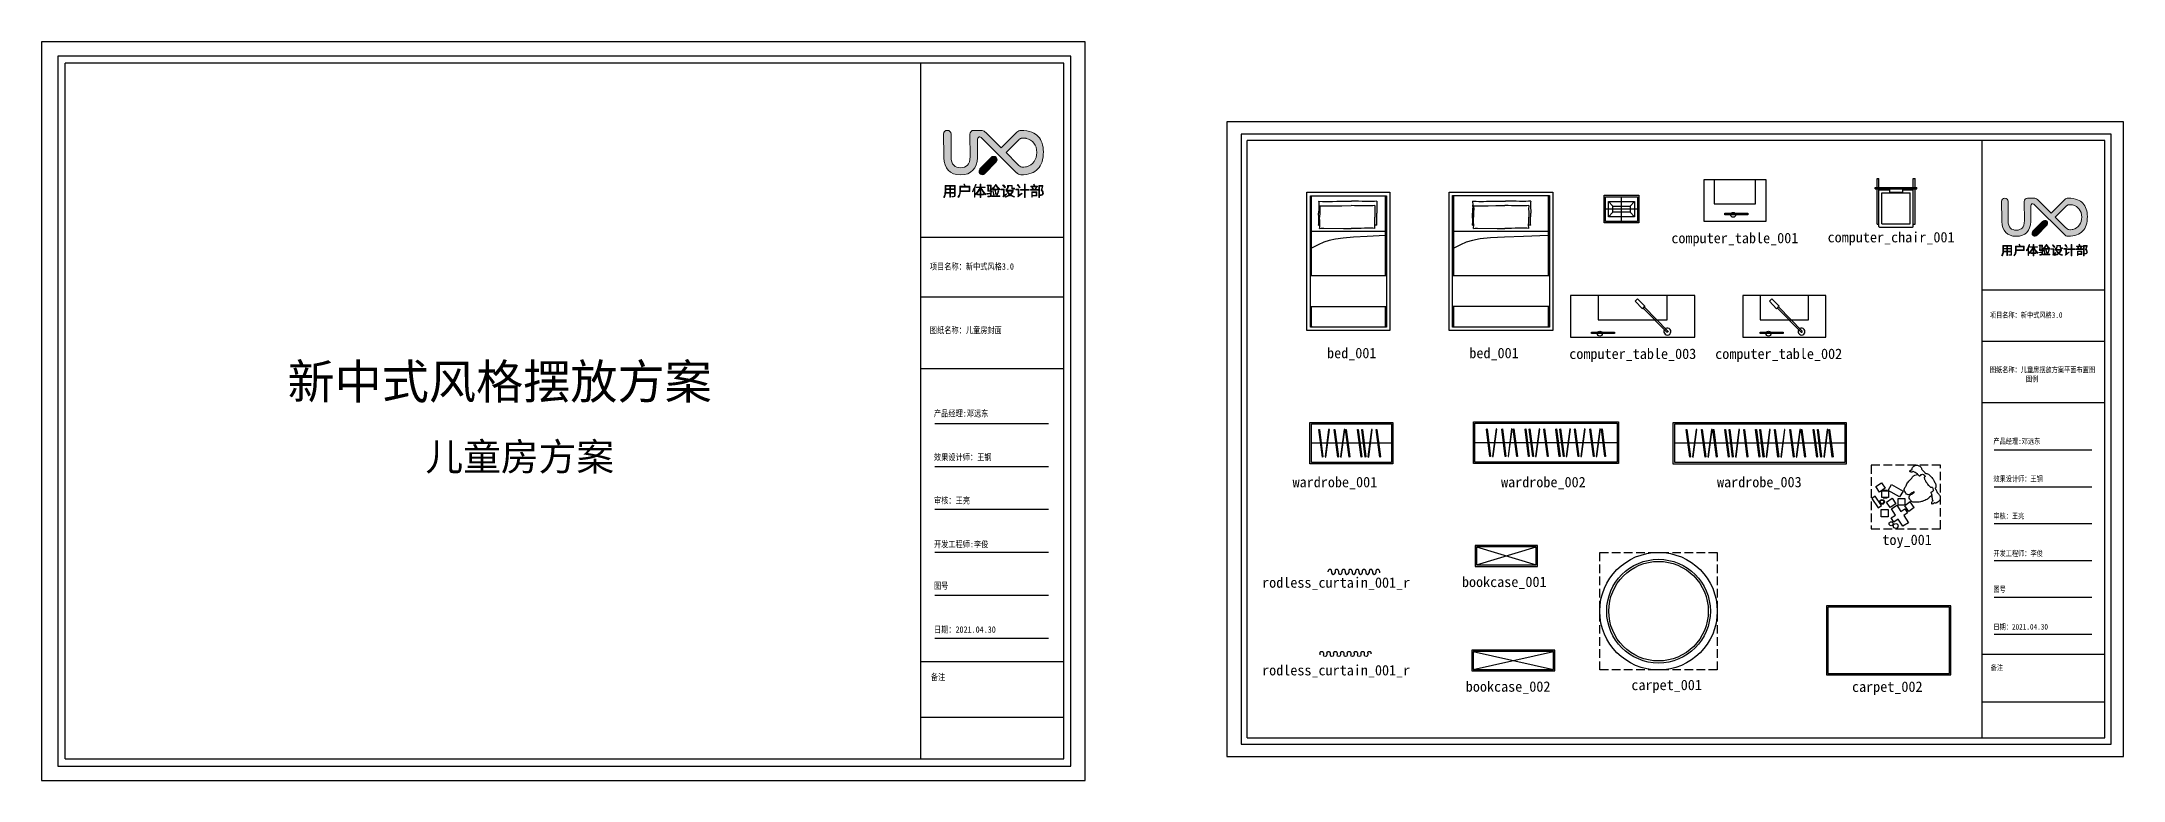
# Model space of a CAD drawing. Extents: x 422240 to 534325, y -8262 to 172635.
# Drawn here: x 434955 to 465069, y 32957 to 43632 of the extents above; entities that cross this region are included whole.
import ezdxf

# ---------------------------------------------------------------- set-up
doc = ezdxf.new("R2010")
doc.units = 0
doc.header["$LTSCALE"] = 1000
doc.header["$MEASUREMENT"] = 0
doc.linetypes.add('DASH', pattern=[0.35, 0.25, -0.1])
for name, color, linetype in [('_U+56FE_U+5C42 1', 7, 'Continuous'), ('DS-DRAPERY', 32, 'Continuous'), ('PM-家具', 146, 'Continuous'), ('T-001图框', 4, 'Continuous')]:
    doc.layers.add(name, color=color, linetype=linetype)
doc.styles.get("Standard").update_dxf_attribs({"font": 'gbenor.shx', "bigfont": 'gbcbig.shx'})
doc.styles.add('WJ', font='', dxfattribs={"width": 0.8, "height": 135})
doc.styles.add('ZZ', font='')
doc.styles.get('WJ').set_extended_font_data('FangSong_GB2312')
doc.styles.get('ZZ').set_extended_font_data('SimHei')

msp = doc.modelspace()

# ---------------------------------------------------------------- texts
at = {"char_height": 150, "attachment_point": 1}
for s, insert in [('{\\f@FangSong|b0|i0|c134|p49;computer_table_001}', (458531, 40870)), ('{\\f@FangSong|b0|i0|c134|p49;computer_chair_001}', (460791, 40882)), ('{\\f@FangSong|b0|i0|c134|p49;bed_001}', (453550, 39208)), ('{\\f@FangSong|b0|i0|c134|p49;bed_001}', (455608, 39208)), ('{\\f@FangSong|b0|i0|c134|p49;computer_table_003}', (457054, 39197)), ('{\\f@FangSong|b0|i0|c134|p49;computer_table_002}', (459165, 39197)), ('{\\f@FangSong|b0|i0|c134|p49;wardrobe_001}', (453051, 37343)), ('{\\f@FangSong|b0|i0|c134|p49;wardrobe_002}', (456067, 37343)), ('{\\f@FangSong|b0|i0|c134|p49;wardrobe_003}', (459191, 37343)), ('{\\f@FangSong|b0|i0|c134|p49;toy_001}', (461584, 36509)), ('{\\f@FangSong|b0|i0|c134|p49;rodless_curtain_001_r}', (452610, 35891)), ('{\\f@FangSong|b0|i0|c134|p49;bookcase_001}', (455501, 35901)), ('{\\f@FangSong|b0|i0|c134|p49;rodless_curtain_001_r}', (452610, 34624)), ('{\\f@FangSong|b0|i0|c134|p49;bookcase_002}', (455557, 34388)), ('{\\f@FangSong|b0|i0|c134|p49;carpet_001}', (457952, 34411)), ('{\\f@FangSong|b0|i0|c134|p49;carpet_002}', (461144, 34386))]:
    msp.add_mtext_dynamic_manual_height_columns(s, width=1434.4, gutter_width=1750, heights=[0], dxfattribs=dict(at, insert=insert))
at = {"layer": 'T-001图框', "color": 1, "ltscale": 1000, "attachment_point": 1, "style": 'ZZ'}
for s, insert, char_height in [('{\\fYouYuan|b0|i0|c134|p49;新中式风格摆放方案}', (438511, 38970), 500), ('{\\fYouYuan|b0|i0|c134|p49;儿童房方案}', (440507, 37834), 400)]:
    msp.add_mtext_dynamic_manual_height_columns(s, width=8790.52, gutter_width=250, heights=[0], dxfattribs=dict(at, insert=insert, char_height=char_height))

# ---------------------------------------------------------------- blocks, each defined once
blk = doc.blocks.new('block 2')
at = {"layer": '_U+56FE_U+5C42 1'}
h = blk.add_hatch(color=251, dxfattribs=at)
h.dxf.hatch_style = 2
edge = h.paths.add_edge_path()
edge.add_spline(control_points=[(131.7, -136.8), (131.2, -135.4), (130.5, -134.1), (129.6, -133.1), (128.6, -132.1), (127.5, -131.4), (126.1, -130.8), (124.7, -130.3), (122.2, -129.8), (120.2, -129.8), (120.2, -129.8), (120.2, -129.8), (120.2, -129.8), (120.2, -129.8), (120.2, -129.8), (120.2, -129.8), (120.2, -129.8), (120.1, -129.8), (120.1, -129.8), (120.1, -129.8), (120.1, -129.8), (120.1, -129.8), (119.3, -129.8), (118.5, -130.2), (117.9, -130.7), (117.9, -130.7), (117.9, -130.7), (117.9, -130.7), (117.9, -130.7), (117.8, -130.8), (117.8, -130.8), (117.8, -130.8), (117.8, -130.8), (117.8, -130.8), (117.8, -130.8), (109.2, -139.4), (109.2, -139.4), (109.2, -139.4), (100.8, -131), (100.8, -131), (100.8, -130.9), (100.7, -130.9), (100.7, -130.9), (100.6, -130.8), (100.6, -130.7), (100.5, -130.7), (99.8, -130), (98.9, -129.9), (98.4, -129.8), (98.4, -129.8), (98.3, -129.8), (98.3, -129.8), (98.3, -129.8), (98.3, -129.8), (98.3, -129.8), (98.3, -129.8), (98.3, -129.8), (98.3, -129.8), (98.2, -129.8), (98.2, -129.8), (98.2, -129.8), (98.2, -129.8), (98.2, -129.8), (98.2, -129.8), (98.2, -129.8), (94.2, -129.8), (94.2, -129.8), (94.2, -129.8), (94.2, -129.8), (94.2, -129.8), (94.2, -129.8), (94.2, -129.8), (94.2, -129.8), (93, -129.8), (92.1, -130.7), (92.1, -131.9), (92.1, -131.9), (92.1, -131.9), (92.1, -131.9), (92.1, -132), (92.1, -132), (92.1, -132.1), (92.1, -132.1), (92.2, -144.2), (92.2, -144.2), (92.1, -148.7), (90.1, -150.2), (87, -150.3), (84, -150.2), (81.7, -148.8), (81.7, -144.2), (81.7, -144.2), (81.7, -143.7), (81.7, -143.7), (81.7, -143.7), (81.7, -131.9), (81.7, -131.9), (81.7, -131.9), (81.7, -131.8), (81.7, -131.8), (81.7, -130.7), (80.8, -129.8), (79.7, -129.8), (78.5, -129.8), (77.6, -130.7), (77.6, -131.8), (77.6, -131.8), (77.6, -131.9), (77.6, -131.9), (77.6, -131.9), (77.6, -131.9), (77.6, -131.9), (77.6, -131.9), (77.6, -131.9), (77.6, -131.9), (77.6, -131.9), (77.6, -131.9), (77.6, -131.9), (77.6, -131.9), (77.7, -143.7), (77.7, -143.7), (77.7, -143.7), (77.7, -143.7), (77.7, -143.7), (77.7, -143.7), (77.7, -144.2), (77.7, -144.2), (77.7, -144.4), (77.7, -144.5), (77.7, -144.6), (77.7, -144.6), (77.7, -144.8), (77.7, -144.8), (77.7, -144.8), (77.7, -144.8), (77.7, -144.8), (77.9, -150.7), (81.1, -154.2), (86.9, -154.2), (92.9, -154.2), (96, -150.7), (96.2, -144.8), (96.2, -144.8), (96.2, -144.8), (96.2, -144.8), (96.2, -144.8), (96.2, -144.1), (96.2, -144.1), (96.2, -144.1), (96.2, -143.7), (96.2, -143.7), (96.2, -143.7), (96.2, -134.7), (96.2, -134.7), (96.2, -134.7), (96.2, -134.7), (96.2, -134.7), (96.2, -134.7), (96.2, -134.7), (96.2, -134.7), (96.2, -134.2), (96.5, -133.8), (96.9, -133.5), (96.9, -133.5), (96.9, -133.5), (97, -133.5), (97, -133.5), (97, -133.5), (97, -133.5), (97.1, -133.4), (97.3, -133.4), (97.5, -133.4), (98.1, -133.4), (98.6, -134), (98.6, -134), (98.6, -134), (117.7, -153.1), (117.7, -153.1), (117.7, -153.1), (117.7, -153.1), (117.8, -153.1), (118.3, -153.7), (119.1, -154.1), (120, -154.2), (120, -154.2), (120, -154.2), (120, -154.2), (122, -154.2), (124.3, -153.8), (125.7, -153.3), (127.2, -152.8), (128.4, -151.9), (129.4, -150.9), (130.4, -149.9), (131.2, -148.6), (131.7, -147.1), (132.2, -145.5), (132.4, -143.7), (132.4, -141.6), (132.4, -139.8), (132.2, -138.2), (131.7, -136.8)], knot_values=[0, 0, 0, 0, 1, 1, 1, 2, 2, 2, 3, 3, 3, 4, 4, 4, 5, 5, 5, 6, 6, 6, 7, 7, 7, 8, 8, 8, 9, 9, 9, 10, 10, 10, 11, 11, 11, 12, 12, 12, 13, 13, 13, 14, 14, 14, 15, 15, 15, 16, 16, 16, 17, 17, 17, 18, 18, 18, 19, 19, 19, 20, 20, 20, 21, 21, 21, 22, 22, 22, 23, 23, 23, 24, 24, 24, 25, 25, 25, 26, 26, 26, 27, 27, 27, 28, 28, 28, 29, 29, 29, 30, 30, 30, 31, 31, 31, 32, 32, 32, 33, 33, 33, 34, 34, 34, 35, 35, 35, 36, 36, 36, 37, 37, 37, 38, 38, 38, 39, 39, 39, 40, 40, 40, 41, 41, 41, 42, 42, 42, 43, 43, 43, 44, 44, 44, 45, 45, 45, 46, 46, 46, 47, 47, 47, 48, 48, 48, 49, 49, 49, 50, 50, 50, 51, 51, 51, 52, 52, 52, 53, 53, 53, 54, 54, 54, 55, 55, 55, 56, 56, 56, 57, 57, 57, 58, 58, 58, 59, 59, 59, 60, 60, 60, 61, 61, 61, 62, 62, 62, 63, 63, 63, 64, 64, 64, 65, 65, 65, 66, 66, 66, 67, 67, 67, 67], degree=3, periodic=0)
edge = h.paths.add_edge_path()
edge.add_spline(control_points=[(123.2, -149.8), (122.9, -149.8), (122.4, -149.9), (121.7, -150), (121.7, -150), (121.7, -150), (121.7, -150), (121.6, -150), (121.6, -150), (121.6, -150), (121.6, -150), (121.6, -150), (121.6, -150), (121.5, -150), (121.4, -150), (121.3, -150), (120.4, -150), (119.6, -149.7), (119, -149.1), (119, -149.1), (119, -149.1), (119, -149.1), (119, -149.1), (118.3, -148.4), (118, -148.1), (118, -148.1), (118, -148.1), (118, -148.1), (118, -148.1), (111.9, -142), (111.9, -142), (111.9, -142), (118.9, -135), (118.9, -135), (118.9, -135), (118.9, -135), (118.9, -135), (118.9, -134.9), (119, -134.9), (119, -134.8), (119.1, -134.8), (119.2, -134.7), (119.2, -134.7), (119.3, -134.7), (119.3, -134.6), (119.3, -134.6), (119.4, -134.6), (119.4, -134.5), (119.5, -134.5), (119.5, -134.5), (119.5, -134.5), (119.6, -134.5), (119.6, -134.4), (119.7, -134.4), (119.8, -134.3), (119.8, -134.3), (119.8, -134.3), (119.9, -134.3), (119.9, -134.3), (120, -134.2), (120, -134.2), (120.1, -134.2), (120.1, -134.2), (120.2, -134.2), (120.2, -134.1), (120.3, -134.1), (120.3, -134.1), (120.4, -134.1), (120.4, -134.1), (120.5, -134.1), (120.6, -134.1), (120.6, -134), (120.7, -134), (120.7, -134), (120.8, -134), (120.9, -134), (120.9, -134), (120.9, -134), (121, -134), (121.1, -134), (121.2, -134), (121.3, -134), (121.4, -134), (121.4, -134), (121.5, -134), (121.6, -134), (121.8, -134), (121.9, -134), (121.9, -134), (121.9, -134), (122, -134), (122, -134), (122.1, -134), (122.2, -134), (122.3, -134.1), (122.4, -134.1), (122.5, -134.1), (122.6, -134.1), (122.6, -134.1), (122.6, -134.1), (122.7, -134.1), (122.8, -134.1), (122.9, -134.2), (126.6, -135), (128.8, -137.8), (128.8, -141.9), (128.8, -145.8), (126.7, -148.8), (123.2, -149.8)], knot_values=[0, 0, 0, 0, 1, 1, 1, 2, 2, 2, 3, 3, 3, 4, 4, 4, 5, 5, 5, 6, 6, 6, 7, 7, 7, 8, 8, 8, 9, 9, 9, 10, 10, 10, 11, 11, 11, 12, 12, 12, 13, 13, 13, 14, 14, 14, 15, 15, 15, 16, 16, 16, 17, 17, 17, 18, 18, 18, 19, 19, 19, 20, 20, 20, 21, 21, 21, 22, 22, 22, 23, 23, 23, 24, 24, 24, 25, 25, 25, 26, 26, 26, 27, 27, 27, 28, 28, 28, 29, 29, 29, 30, 30, 30, 31, 31, 31, 32, 32, 32, 33, 33, 33, 34, 34, 34, 35, 35, 35, 36, 36, 36, 36], degree=3, periodic=0)
h = blk.add_hatch(color=251, dxfattribs=at)
h.dxf.hatch_style = 2
edge = h.paths.add_edge_path()
edge.add_spline(control_points=[(118.2, -136), (118.2, -136), (118.2, -136), (118.2, -136), (118.2, -136), (118.2, -136), (118.2, -136), (118.2, -136), (118.2, -136), (118.2, -136)], knot_values=[0, 0, 0, 0, 1, 1, 1, 2, 2, 2, 3, 3, 3, 3], degree=3, periodic=0)
h = blk.add_hatch(color=251, dxfattribs=at)
h.dxf.hatch_style = 2
edge = h.paths.add_edge_path()
edge.add_spline(control_points=[(118.2, -148), (118.2, -148), (118.2, -148), (118.2, -148), (118.2, -148), (118.2, -148), (118.2, -148), (118.2, -148), (118.2, -148), (118.2, -148)], knot_values=[0, 0, 0, 0, 1, 1, 1, 2, 2, 2, 3, 3, 3, 3], degree=3, periodic=0)
at = {"layer": '_U+56FE_U+5C42 1', "lineweight": 0}
for points, knots in [([(131.7, -136.8), (131.2, -135.4), (130.5, -134.1), (129.6, -133.1), (128.6, -132.1), (127.5, -131.4), (126.1, -130.8), (124.7, -130.3), (122.2, -129.8), (120.2, -129.8), (120.2, -129.8), (120.2, -129.8), (120.2, -129.8), (120.2, -129.8), (120.2, -129.8), (120.2, -129.8), (120.2, -129.8), (120.1, -129.8), (120.1, -129.8), (120.1, -129.8), (120.1, -129.8), (120.1, -129.8), (119.3, -129.8), (118.5, -130.2), (117.9, -130.7), (117.9, -130.7), (117.9, -130.7), (117.9, -130.7), (117.9, -130.7), (117.8, -130.8), (117.8, -130.8), (117.8, -130.8), (117.8, -130.8), (117.8, -130.8), (117.8, -130.8), (109.2, -139.4), (109.2, -139.4), (109.2, -139.4), (100.8, -131), (100.8, -131), (100.8, -130.9), (100.7, -130.9), (100.7, -130.9), (100.6, -130.8), (100.6, -130.7), (100.5, -130.7), (99.8, -130), (98.9, -129.9), (98.4, -129.8), (98.4, -129.8), (98.3, -129.8), (98.3, -129.8), (98.3, -129.8), (98.3, -129.8), (98.3, -129.8), (98.3, -129.8), (98.3, -129.8), (98.3, -129.8), (98.2, -129.8), (98.2, -129.8), (98.2, -129.8), (98.2, -129.8), (98.2, -129.8), (98.2, -129.8), (98.2, -129.8), (94.2, -129.8), (94.2, -129.8), (94.2, -129.8), (94.2, -129.8), (94.2, -129.8), (94.2, -129.8), (94.2, -129.8), (94.2, -129.8), (93, -129.8), (92.1, -130.7), (92.1, -131.9), (92.1, -131.9), (92.1, -131.9), (92.1, -131.9), (92.1, -132), (92.1, -132), (92.1, -132.1), (92.1, -132.1), (92.2, -144.2), (92.2, -144.2), (92.1, -148.7), (90.1, -150.2), (87, -150.3), (84, -150.2), (81.7, -148.8), (81.7, -144.2), (81.7, -144.2), (81.7, -143.7), (81.7, -143.7), (81.7, -143.7), (81.7, -131.9), (81.7, -131.9), (81.7, -131.9), (81.7, -131.8), (81.7, -131.8), (81.7, -130.7), (80.8, -129.8), (79.7, -129.8), (78.5, -129.8), (77.6, -130.7), (77.6, -131.8), (77.6, -131.8), (77.6, -131.9), (77.6, -131.9), (77.6, -131.9), (77.6, -131.9), (77.6, -131.9), (77.6, -131.9), (77.6, -131.9), (77.6, -131.9), (77.6, -131.9), (77.6, -131.9), (77.6, -131.9), (77.6, -131.9), (77.7, -143.7), (77.7, -143.7), (77.7, -143.7), (77.7, -143.7), (77.7, -143.7), (77.7, -143.7), (77.7, -144.2), (77.7, -144.2), (77.7, -144.4), (77.7, -144.5), (77.7, -144.6), (77.7, -144.6), (77.7, -144.8), (77.7, -144.8), (77.7, -144.8), (77.7, -144.8), (77.7, -144.8), (77.9, -150.7), (81.1, -154.2), (86.9, -154.2), (92.9, -154.2), (96, -150.7), (96.2, -144.8), (96.2, -144.8), (96.2, -144.8), (96.2, -144.8), (96.2, -144.8), (96.2, -144.1), (96.2, -144.1), (96.2, -144.1), (96.2, -143.7), (96.2, -143.7), (96.2, -143.7), (96.2, -134.7), (96.2, -134.7), (96.2, -134.7), (96.2, -134.7), (96.2, -134.7), (96.2, -134.7), (96.2, -134.7), (96.2, -134.7), (96.2, -134.2), (96.5, -133.8), (96.9, -133.5), (96.9, -133.5), (96.9, -133.5), (97, -133.5), (97, -133.5), (97, -133.5), (97, -133.5), (97.1, -133.4), (97.3, -133.4), (97.5, -133.4), (98.1, -133.4), (98.6, -134), (98.6, -134), (98.6, -134), (117.7, -153.1), (117.7, -153.1), (117.7, -153.1), (117.7, -153.1), (117.8, -153.1), (118.3, -153.7), (119.1, -154.1), (120, -154.2), (120, -154.2), (120, -154.2), (120, -154.2), (122, -154.2), (124.3, -153.8), (125.7, -153.3), (127.2, -152.8), (128.4, -151.9), (129.4, -150.9), (130.4, -149.9), (131.2, -148.6), (131.7, -147.1), (132.2, -145.5), (132.4, -143.7), (132.4, -141.6), (132.4, -139.8), (132.2, -138.2), (131.7, -136.8)], [0, 0, 0, 0, 1, 1, 1, 2, 2, 2, 3, 3, 3, 4, 4, 4, 5, 5, 5, 6, 6, 6, 7, 7, 7, 8, 8, 8, 9, 9, 9, 10, 10, 10, 11, 11, 11, 12, 12, 12, 13, 13, 13, 14, 14, 14, 15, 15, 15, 16, 16, 16, 17, 17, 17, 18, 18, 18, 19, 19, 19, 20, 20, 20, 21, 21, 21, 22, 22, 22, 23, 23, 23, 24, 24, 24, 25, 25, 25, 26, 26, 26, 27, 27, 27, 28, 28, 28, 29, 29, 29, 30, 30, 30, 31, 31, 31, 32, 32, 32, 33, 33, 33, 34, 34, 34, 35, 35, 35, 36, 36, 36, 37, 37, 37, 38, 38, 38, 39, 39, 39, 40, 40, 40, 41, 41, 41, 42, 42, 42, 43, 43, 43, 44, 44, 44, 45, 45, 45, 46, 46, 46, 47, 47, 47, 48, 48, 48, 49, 49, 49, 50, 50, 50, 51, 51, 51, 52, 52, 52, 53, 53, 53, 54, 54, 54, 55, 55, 55, 56, 56, 56, 57, 57, 57, 58, 58, 58, 59, 59, 59, 60, 60, 60, 61, 61, 61, 62, 62, 62, 63, 63, 63, 64, 64, 64, 65, 65, 65, 66, 66, 66, 67, 67, 67, 67]), ([(123.2, -149.8), (122.9, -149.8), (122.4, -149.9), (121.7, -150), (121.7, -150), (121.7, -150), (121.7, -150), (121.6, -150), (121.6, -150), (121.6, -150), (121.6, -150), (121.6, -150), (121.6, -150), (121.5, -150), (121.4, -150), (121.3, -150), (120.4, -150), (119.6, -149.7), (119, -149.1), (119, -149.1), (119, -149.1), (119, -149.1), (119, -149.1), (118.3, -148.4), (118, -148.1), (118, -148.1), (118, -148.1), (118, -148.1), (118, -148.1), (111.9, -142), (111.9, -142), (111.9, -142), (118.9, -135), (118.9, -135), (118.9, -135), (118.9, -135), (118.9, -135), (118.9, -134.9), (119, -134.9), (119, -134.8), (119.1, -134.8), (119.2, -134.7), (119.2, -134.7), (119.3, -134.7), (119.3, -134.6), (119.3, -134.6), (119.4, -134.6), (119.4, -134.5), (119.5, -134.5), (119.5, -134.5), (119.5, -134.5), (119.6, -134.5), (119.6, -134.4), (119.7, -134.4), (119.8, -134.3), (119.8, -134.3), (119.8, -134.3), (119.9, -134.3), (119.9, -134.3), (120, -134.2), (120, -134.2), (120.1, -134.2), (120.1, -134.2), (120.2, -134.2), (120.2, -134.1), (120.3, -134.1), (120.3, -134.1), (120.4, -134.1), (120.4, -134.1), (120.5, -134.1), (120.6, -134.1), (120.6, -134), (120.7, -134), (120.7, -134), (120.8, -134), (120.9, -134), (120.9, -134), (120.9, -134), (121, -134), (121.1, -134), (121.2, -134), (121.3, -134), (121.4, -134), (121.4, -134), (121.5, -134), (121.6, -134), (121.8, -134), (121.9, -134), (121.9, -134), (121.9, -134), (122, -134), (122, -134), (122.1, -134), (122.2, -134), (122.3, -134.1), (122.4, -134.1), (122.5, -134.1), (122.6, -134.1), (122.6, -134.1), (122.6, -134.1), (122.7, -134.1), (122.8, -134.1), (122.9, -134.2), (126.6, -135), (128.8, -137.8), (128.8, -141.9), (128.8, -145.8), (126.7, -148.8), (123.2, -149.8)], [0, 0, 0, 0, 1, 1, 1, 2, 2, 2, 3, 3, 3, 4, 4, 4, 5, 5, 5, 6, 6, 6, 7, 7, 7, 8, 8, 8, 9, 9, 9, 10, 10, 10, 11, 11, 11, 12, 12, 12, 13, 13, 13, 14, 14, 14, 15, 15, 15, 16, 16, 16, 17, 17, 17, 18, 18, 18, 19, 19, 19, 20, 20, 20, 21, 21, 21, 22, 22, 22, 23, 23, 23, 24, 24, 24, 25, 25, 25, 26, 26, 26, 27, 27, 27, 28, 28, 28, 29, 29, 29, 30, 30, 30, 31, 31, 31, 32, 32, 32, 33, 33, 33, 34, 34, 34, 35, 35, 35, 36, 36, 36, 36]), ([(118.2, -136), (118.2, -136), (118.2, -136), (118.2, -136), (118.2, -136), (118.2, -136), (118.2, -136), (118.2, -136), (118.2, -136), (118.2, -136)], [0, 0, 0, 0, 1, 1, 1, 2, 2, 2, 3, 3, 3, 3]), ([(118.2, -148), (118.2, -148), (118.2, -148), (118.2, -148), (118.2, -148), (118.2, -148), (118.2, -148), (118.2, -148), (118.2, -148), (118.2, -148)], [0, 0, 0, 0, 1, 1, 1, 2, 2, 2, 3, 3, 3, 3])]:
    blk.add_open_spline(points, degree=3, knots=knots, dxfattribs=at)
blk = doc.blocks.new('block 3')
at = {"layer": '_U+56FE_U+5C42 1'}
h = blk.add_hatch(color=251, dxfattribs=at)
h.dxf.hatch_style = 2
edge = h.paths.add_edge_path()
edge.add_spline(control_points=[(83, -166), (83.5, -166), (83.6, -165.8), (83.6, -165.4), (83.6, -165.4), (83.6, -164.2), (83.6, -164.2), (83.6, -164.2), (81.4, -164.2), (81.4, -164.2), (81.4, -164.2), (81.4, -166.4), (81.4, -166.4), (81.4, -166.4), (81, -166.4), (81, -166.4), (81, -166.4), (81, -164.2), (81, -164.2), (81, -164.2), (78.8, -164.2), (78.8, -164.2), (78.7, -165.1), (78.5, -165.8), (77.9, -166.6), (77.9, -166.6), (77.6, -166.4), (77.6, -166.4), (78.3, -165.3), (78.4, -164.8), (78.4, -163.1), (78.4, -163.1), (78.4, -160), (78.4, -160), (78.4, -160), (84, -160), (84, -160), (84, -160), (84, -165.5), (84, -165.5), (84, -166.2), (83.8, -166.3), (83.1, -166.3), (83.1, -166.3), (82.2, -166.3), (82.2, -166.3), (82.2, -166.3), (82.2, -166), (82.2, -166), (82.2, -166), (83, -166), (83, -166)], knot_values=[0, 0, 0, 0, 1, 1, 1, 2, 2, 2, 3, 3, 3, 4, 4, 4, 5, 5, 5, 6, 6, 6, 7, 7, 7, 8, 8, 8, 9, 9, 9, 10, 10, 10, 11, 11, 11, 12, 12, 12, 13, 13, 13, 14, 14, 14, 15, 15, 15, 16, 16, 16, 17, 17, 17, 17], degree=3, periodic=0)
edge = h.paths.add_edge_path()
edge.add_spline(control_points=[(78.8, -163.8), (78.8, -163.8), (81, -163.8), (81, -163.8), (81, -163.8), (81, -162.3), (81, -162.3), (81, -162.3), (78.8, -162.3), (78.8, -162.3), (78.8, -162.3), (78.8, -163.2), (78.8, -163.2), (78.8, -163.4), (78.8, -163.6), (78.8, -163.8)], knot_values=[0, 0, 0, 0, 1, 1, 1, 2, 2, 2, 3, 3, 3, 4, 4, 4, 5, 5, 5, 5], degree=3, periodic=0)
h.paths.add_polyline_path([(78.8, -161.9), (81, -161.9), (81, -160.4), (78.8, -160.4)])
h.paths.add_polyline_path([(81.4, -160.4), (81.4, -161.9), (83.6, -161.9), (83.6, -160.4)])
h.paths.add_polyline_path([(81.4, -163.8), (83.6, -163.8), (83.6, -162.3), (81.4, -162.3)])
h = blk.add_hatch(color=251, dxfattribs=at)
h.dxf.hatch_style = 2
edge = h.paths.add_edge_path()
edge.add_spline(control_points=[(89.7, -160.5), (89.7, -160.5), (92, -160.5), (92, -160.5), (92, -160.5), (92, -163.3), (92, -163.3), (92, -163.3), (86.9, -163.3), (86.9, -163.3), (86.8, -164.8), (86.6, -165.5), (85.9, -166.6), (85.9, -166.6), (85.5, -166.4), (85.5, -166.4), (86.3, -165.2), (86.5, -164.5), (86.5, -162.5), (86.5, -162.5), (86.5, -160.5), (86.5, -160.5), (86.5, -160.5), (89.3, -160.5), (89.3, -160.5), (89.3, -160.5), (88.7, -159.4), (88.7, -159.4), (88.7, -159.4), (89.1, -159.3), (89.1, -159.3), (89.1, -159.3), (89.7, -160.5), (89.7, -160.5)], knot_values=[0, 0, 0, 0, 1, 1, 1, 2, 2, 2, 3, 3, 3, 4, 4, 4, 5, 5, 5, 6, 6, 6, 7, 7, 7, 8, 8, 8, 9, 9, 9, 10, 10, 10, 11, 11, 11, 11], degree=3, periodic=0)
edge = h.paths.add_edge_path()
edge.add_spline(control_points=[(86.9, -162.9), (86.9, -162.9), (91.6, -162.9), (91.6, -162.9), (91.6, -162.9), (91.6, -160.9), (91.6, -160.9), (91.6, -160.9), (86.9, -160.9), (86.9, -160.9), (86.9, -160.9), (86.9, -162.4), (86.9, -162.4), (86.9, -162.6), (86.9, -162.8), (86.9, -162.9)], knot_values=[0, 0, 0, 0, 1, 1, 1, 2, 2, 2, 3, 3, 3, 4, 4, 4, 5, 5, 5, 5], degree=3, periodic=0)
h = blk.add_hatch(color=251, dxfattribs=at)
h.dxf.hatch_style = 2
edge = h.paths.add_edge_path()
edge.add_spline(control_points=[(94.5, -162.1), (94.2, -162.6), (93.9, -163.1), (93.5, -163.5), (93.5, -163.5), (93.4, -163.1), (93.4, -163.1), (94, -162.2), (94.7, -160.9), (95.1, -159.5), (95.1, -159.5), (95.5, -159.5), (95.5, -159.5), (95.3, -160.2), (95.1, -160.7), (94.8, -161.3), (94.8, -161.3), (94.8, -166.5), (94.8, -166.5), (94.8, -166.5), (94.5, -166.5), (94.5, -166.5), (94.5, -166.5), (94.5, -162.1), (94.5, -162.1)], knot_values=[0, 0, 0, 0, 1, 1, 1, 2, 2, 2, 3, 3, 3, 4, 4, 4, 5, 5, 5, 6, 6, 6, 7, 7, 7, 8, 8, 8, 8], degree=3, periodic=0)
edge = h.paths.add_edge_path()
edge.add_spline(control_points=[(97.7, -165.1), (97.7, -165.1), (96.2, -165.1), (96.2, -165.1), (96.2, -165.1), (96.2, -164.8), (96.2, -164.8), (96.2, -164.8), (97.7, -164.8), (97.7, -164.8), (97.7, -164.8), (97.7, -161.5), (97.7, -161.5), (97.2, -162.8), (96.4, -164), (95.3, -165.1), (95.3, -165.1), (95, -164.8), (95, -164.8), (96.2, -163.7), (96.9, -162.6), (97.5, -161.2), (97.5, -161.2), (95.5, -161.2), (95.5, -161.2), (95.5, -161.2), (95.5, -160.9), (95.5, -160.9), (95.5, -160.9), (97.7, -160.9), (97.7, -160.9), (97.7, -160.9), (97.7, -159.4), (97.7, -159.4), (97.7, -159.4), (98.1, -159.4), (98.1, -159.4), (98.1, -159.4), (98.1, -160.9), (98.1, -160.9), (98.1, -160.9), (100.5, -160.9), (100.5, -160.9), (100.5, -160.9), (100.5, -161.2), (100.5, -161.2), (100.5, -161.2), (98.3, -161.2), (98.3, -161.2), (98.8, -162.6), (99.7, -163.8), (100.8, -164.8), (100.8, -164.8), (100.5, -165.1), (100.5, -165.1), (99.4, -164.1), (98.6, -162.8), (98.1, -161.4), (98.1, -161.4), (98.1, -164.8), (98.1, -164.8), (98.1, -164.8), (99.5, -164.8), (99.5, -164.8), (99.5, -164.8), (99.5, -165.1), (99.5, -165.1), (99.5, -165.1), (98.1, -165.1), (98.1, -165.1), (98.1, -165.1), (98.1, -166.6), (98.1, -166.6), (98.1, -166.6), (97.7, -166.6), (97.7, -166.6), (97.7, -166.6), (97.7, -165.1), (97.7, -165.1)], knot_values=[0, 0, 0, 0, 1, 1, 1, 2, 2, 2, 3, 3, 3, 4, 4, 4, 5, 5, 5, 6, 6, 6, 7, 7, 7, 8, 8, 8, 9, 9, 9, 10, 10, 10, 11, 11, 11, 12, 12, 12, 13, 13, 13, 14, 14, 14, 15, 15, 15, 16, 16, 16, 17, 17, 17, 18, 18, 18, 19, 19, 19, 20, 20, 20, 21, 21, 21, 22, 22, 22, 23, 23, 23, 24, 24, 24, 25, 25, 25, 26, 26, 26, 26], degree=3, periodic=0)
h = blk.add_hatch(color=251, dxfattribs=at)
h.dxf.hatch_style = 2
edge = h.paths.add_edge_path()
edge.add_spline(control_points=[(101.3, -164.8), (101.3, -164.8), (101.3, -164.5), (101.3, -164.5), (101.6, -164.5), (103, -164.2), (103.2, -164.2), (103.2, -164.2), (103.2, -164.5), (103.2, -164.5), (103.1, -164.5), (101.6, -164.8), (101.3, -164.8)], knot_values=[0, 0, 0, 0, 1, 1, 1, 2, 2, 2, 3, 3, 3, 4, 4, 4, 4], degree=3, periodic=0)
edge = h.paths.add_edge_path()
edge.add_spline(control_points=[(102.7, -165.9), (103.3, -165.9), (103.4, -165.8), (103.4, -165.3), (103.4, -165.3), (103.5, -163.2), (103.5, -163.2), (103.5, -163.2), (101.9, -163.2), (101.9, -163.2), (101.9, -163.2), (102, -160.7), (102, -160.7), (102, -160.7), (102.3, -160.7), (102.3, -160.7), (102.3, -160.7), (102.2, -162.9), (102.2, -162.9), (102.2, -162.9), (103.2, -162.9), (103.2, -162.9), (103.2, -162.9), (103.4, -160.2), (103.4, -160.2), (103.4, -160.2), (101.5, -160.2), (101.5, -160.2), (101.5, -160.2), (101.5, -159.9), (101.5, -159.9), (101.5, -159.9), (103.7, -159.9), (103.7, -159.9), (103.7, -159.9), (103.5, -162.9), (103.5, -162.9), (103.5, -162.9), (103.9, -162.9), (103.9, -162.9), (103.8, -163.5), (103.8, -164.7), (103.8, -165.4), (103.7, -166.1), (103.5, -166.2), (102.8, -166.2), (102.8, -166.2), (102, -166.2), (102, -166.2), (102, -166.2), (102, -165.9), (102, -165.9), (102, -165.9), (102.7, -165.9), (102.7, -165.9)], knot_values=[0, 0, 0, 0, 1, 1, 1, 2, 2, 2, 3, 3, 3, 4, 4, 4, 5, 5, 5, 6, 6, 6, 7, 7, 7, 8, 8, 8, 9, 9, 9, 10, 10, 10, 11, 11, 11, 12, 12, 12, 13, 13, 13, 14, 14, 14, 15, 15, 15, 16, 16, 16, 17, 17, 17, 18, 18, 18, 18], degree=3, periodic=0)
edge = h.paths.add_edge_path()
edge.add_spline(control_points=[(106.3, -159.9), (105.7, -160.9), (105, -161.7), (104, -162.4), (104, -162.4), (103.8, -162.2), (103.8, -162.2), (104.8, -161.4), (105.6, -160.5), (106.1, -159.5), (106.1, -159.5), (106.5, -159.5), (106.5, -159.5), (107, -160.6), (107.7, -161.4), (108.7, -162.2), (108.7, -162.2), (108.5, -162.4), (108.5, -162.4), (107.5, -161.7), (106.8, -160.9), (106.3, -159.9)], knot_values=[0, 0, 0, 0, 1, 1, 1, 2, 2, 2, 3, 3, 3, 4, 4, 4, 5, 5, 5, 6, 6, 6, 7, 7, 7, 7], degree=3, periodic=0)
edge = h.paths.add_edge_path()
edge.add_spline(control_points=[(107, -165.7), (107, -165.7), (108.5, -165.7), (108.5, -165.7), (108.5, -165.7), (108.5, -166.1), (108.5, -166.1), (108.5, -166.1), (104, -166.1), (104, -166.1), (104, -166.1), (104, -165.7), (104, -165.7), (104, -165.7), (106.7, -165.7), (106.7, -165.7), (107, -164.9), (107.4, -163.7), (107.7, -162.9), (107.7, -162.9), (108, -163), (108, -163), (107.7, -163.7), (107.3, -164.9), (107, -165.7)], knot_values=[0, 0, 0, 0, 1, 1, 1, 2, 2, 2, 3, 3, 3, 4, 4, 4, 5, 5, 5, 6, 6, 6, 7, 7, 7, 8, 8, 8, 8], degree=3, periodic=0)
edge = h.paths.add_edge_path()
edge.add_spline(control_points=[(104.5, -162.9), (104.5, -162.9), (104.8, -162.9), (104.8, -162.9), (104.9, -163.4), (105.3, -164.5), (105.4, -165.1), (105.4, -165.1), (105.1, -165.2), (105.1, -165.2), (105, -164.6), (104.6, -163.5), (104.5, -162.9)], knot_values=[0, 0, 0, 0, 1, 1, 1, 2, 2, 2, 3, 3, 3, 4, 4, 4, 4], degree=3, periodic=0)
h.paths.add_polyline_path([(104.8, -162.4), (104.8, -162), (107.8, -162), (107.8, -162.4)])
edge = h.paths.add_edge_path()
edge.add_spline(control_points=[(105.8, -162.9), (105.8, -162.9), (106.1, -162.8), (106.1, -162.8), (106.2, -163.3), (106.5, -164.3), (106.6, -164.8), (106.6, -164.8), (106.3, -164.9), (106.3, -164.9), (106.2, -164.4), (105.9, -163.4), (105.8, -162.9)], knot_values=[0, 0, 0, 0, 1, 1, 1, 2, 2, 2, 3, 3, 3, 4, 4, 4, 4], degree=3, periodic=0)
h = blk.add_hatch(color=251, dxfattribs=at)
h.dxf.hatch_style = 2
edge = h.paths.add_edge_path()
edge.add_spline(control_points=[(110.5, -166.3), (110.5, -166.3), (110.2, -166), (110.2, -166), (110.5, -165.8), (110.5, -165.7), (110.5, -165.5), (110.5, -165.5), (110.5, -162.4), (110.5, -162.4), (110.5, -162.4), (109.3, -162.4), (109.3, -162.4), (109.3, -162.4), (109.3, -162.1), (109.3, -162.1), (109.3, -162.1), (110.9, -162.1), (110.9, -162.1), (110.9, -162.1), (110.9, -165.5), (110.9, -165.5), (110.9, -165.5), (112.1, -164.6), (112.1, -164.6), (112.1, -164.6), (112.2, -164.9), (112.2, -164.9), (112.1, -165), (111.2, -165.7), (110.5, -166.3)], knot_values=[0, 0, 0, 0, 1, 1, 1, 2, 2, 2, 3, 3, 3, 4, 4, 4, 5, 5, 5, 6, 6, 6, 7, 7, 7, 8, 8, 8, 9, 9, 9, 10, 10, 10, 10], degree=3, periodic=0)
edge = h.paths.add_edge_path()
edge.add_spline(control_points=[(110, -159.8), (110, -159.8), (110.3, -159.6), (110.3, -159.6), (110.7, -159.9), (111.3, -160.6), (111.6, -161), (111.6, -161), (111.2, -161.3), (111.2, -161.3), (111, -160.9), (110.3, -160.2), (110, -159.8)], knot_values=[0, 0, 0, 0, 1, 1, 1, 2, 2, 2, 3, 3, 3, 4, 4, 4, 4], degree=3, periodic=0)
edge = h.paths.add_edge_path()
edge.add_spline(control_points=[(115.8, -162.7), (115.8, -162.7), (115.8, -163.1), (115.8, -163.1), (115.5, -163.8), (115.1, -164.5), (114.4, -165.1), (115, -165.5), (115.7, -165.8), (116.6, -166.1), (116.6, -166.1), (116.4, -166.5), (116.4, -166.5), (115.5, -166.1), (114.7, -165.8), (114.1, -165.3), (113.4, -165.8), (112.7, -166.2), (111.6, -166.5), (111.6, -166.5), (111.4, -166.2), (111.4, -166.2), (112.4, -165.8), (113.2, -165.5), (113.8, -165.1), (113.1, -164.5), (112.7, -163.9), (112.4, -163.2), (112.4, -163.2), (112.6, -163.1), (112.6, -163.1), (112.6, -163.1), (111.9, -163.1), (111.9, -163.1), (111.9, -163.1), (111.9, -162.7), (111.9, -162.7), (111.9, -162.7), (115.8, -162.7), (115.8, -162.7)], knot_values=[0, 0, 0, 0, 1, 1, 1, 2, 2, 2, 3, 3, 3, 4, 4, 4, 5, 5, 5, 6, 6, 6, 7, 7, 7, 8, 8, 8, 9, 9, 9, 10, 10, 10, 11, 11, 11, 12, 12, 12, 13, 13, 13, 13], degree=3, periodic=0)
edge = h.paths.add_edge_path()
edge.add_spline(control_points=[(115.7, -162), (115.2, -162), (115, -161.9), (115, -161.4), (115, -161.4), (115, -160.3), (115, -160.3), (115, -160.3), (113.2, -160.3), (113.2, -160.3), (113.2, -160.3), (113.2, -160.8), (113.2, -160.8), (113.2, -161.4), (112.9, -162), (112.1, -162.4), (112.1, -162.4), (111.8, -162.2), (111.8, -162.2), (112.6, -161.7), (112.8, -161.3), (112.8, -160.7), (112.8, -160.7), (112.8, -160), (112.8, -160), (112.8, -160), (115.3, -160), (115.3, -160), (115.3, -160), (115.3, -161.2), (115.3, -161.2), (115.3, -161.6), (115.5, -161.6), (115.8, -161.6), (115.8, -161.6), (116.6, -161.6), (116.6, -161.6), (116.6, -161.6), (116.5, -162), (116.5, -162), (116.5, -162), (115.7, -162), (115.7, -162)], knot_values=[0, 0, 0, 0, 1, 1, 1, 2, 2, 2, 3, 3, 3, 4, 4, 4, 5, 5, 5, 6, 6, 6, 7, 7, 7, 8, 8, 8, 9, 9, 9, 10, 10, 10, 11, 11, 11, 12, 12, 12, 13, 13, 13, 14, 14, 14, 14], degree=3, periodic=0)
edge = h.paths.add_edge_path()
edge.add_spline(control_points=[(114.1, -164.8), (114.7, -164.3), (115.2, -163.7), (115.4, -163.1), (115.4, -163.1), (112.7, -163.1), (112.7, -163.1), (113, -163.8), (113.5, -164.3), (114.1, -164.8)], knot_values=[0, 0, 0, 0, 1, 1, 1, 2, 2, 2, 3, 3, 3, 3], degree=3, periodic=0)
h = blk.add_hatch(color=251, dxfattribs=at)
h.dxf.hatch_style = 2
edge = h.paths.add_edge_path()
edge.add_spline(control_points=[(118.5, -166.2), (118.5, -166.2), (118.3, -166), (118.3, -166), (118.6, -165.8), (118.6, -165.7), (118.6, -165.5), (118.6, -165.5), (118.6, -162.4), (118.6, -162.4), (118.6, -162.4), (117.3, -162.4), (117.3, -162.4), (117.3, -162.4), (117.3, -162), (117.3, -162), (117.3, -162), (119, -162), (119, -162), (119, -162), (119, -165.4), (119, -165.4), (119, -165.4), (120.5, -164.3), (120.5, -164.3), (120.5, -164.3), (120.7, -164.6), (120.7, -164.6), (120.4, -164.8), (119.3, -165.6), (118.5, -166.2)], knot_values=[0, 0, 0, 0, 1, 1, 1, 2, 2, 2, 3, 3, 3, 4, 4, 4, 5, 5, 5, 6, 6, 6, 7, 7, 7, 8, 8, 8, 9, 9, 9, 10, 10, 10, 10], degree=3, periodic=0)
edge = h.paths.add_edge_path()
edge.add_spline(control_points=[(118.1, -159.7), (118.1, -159.7), (118.4, -159.5), (118.4, -159.5), (118.7, -159.9), (119.3, -160.7), (119.6, -161.1), (119.6, -161.1), (119.3, -161.3), (119.3, -161.3), (119, -160.9), (118.4, -160.1), (118.1, -159.7)], knot_values=[0, 0, 0, 0, 1, 1, 1, 2, 2, 2, 3, 3, 3, 4, 4, 4, 4], degree=3, periodic=0)
h.paths.add_polyline_path([(122, -162.6), (119.8, -162.6), (119.8, -162.2), (122, -162.2), (122, -159.4), (122.4, -159.4), (122.4, -162.2), (124.6, -162.2), (124.6, -162.6), (122.4, -162.6), (122.4, -166.6), (122, -166.6)])
h = blk.add_hatch(color=251, dxfattribs=at)
h.dxf.hatch_style = 2
edge = h.paths.add_edge_path()
edge.add_spline(control_points=[(128.1, -162.3), (128.1, -162.3), (129.5, -162.3), (129.5, -162.3), (129.5, -162.3), (129.5, -162.7), (129.5, -162.7), (129.5, -162.7), (125.3, -162.7), (125.3, -162.7), (125.3, -162.7), (125.3, -162.3), (125.3, -162.3), (125.3, -162.3), (127.7, -162.3), (127.7, -162.3), (127.9, -161.9), (128.2, -161.4), (128.3, -161), (128.3, -161), (128.6, -161.1), (128.6, -161.1), (128.5, -161.5), (128.3, -161.9), (128.1, -162.3)], knot_values=[0, 0, 0, 0, 1, 1, 1, 2, 2, 2, 3, 3, 3, 4, 4, 4, 5, 5, 5, 6, 6, 6, 7, 7, 7, 8, 8, 8, 8], degree=3, periodic=0)
h.paths.add_polyline_path([(125.5, -160.7), (125.5, -160.4), (129.2, -160.4), (129.2, -160.7)])
h.paths.add_polyline_path([(126, -163.6), (128.8, -163.6), (128.8, -165.8), (126.3, -165.8), (126.3, -166.4), (126, -166.4)])
edge = h.paths.add_edge_path()
edge.add_spline(control_points=[(126.1, -161.1), (126.1, -161.1), (126.4, -161), (126.4, -161), (126.6, -161.3), (126.8, -161.7), (127, -162), (127, -162), (126.7, -162.2), (126.7, -162.2), (126.5, -161.8), (126.3, -161.5), (126.1, -161.1)], knot_values=[0, 0, 0, 0, 1, 1, 1, 2, 2, 2, 3, 3, 3, 4, 4, 4, 4], degree=3, periodic=0)
h.paths.add_polyline_path([(126.3, -165.5), (128.4, -165.5), (128.4, -163.9), (126.3, -163.9)])
edge = h.paths.add_edge_path()
edge.add_spline(control_points=[(126.9, -159.5), (126.9, -159.5), (127.3, -159.3), (127.3, -159.3), (127.5, -159.6), (127.6, -159.9), (127.8, -160.2), (127.8, -160.2), (127.4, -160.4), (127.4, -160.4), (127.3, -160.1), (127.1, -159.8), (126.9, -159.5)], knot_values=[0, 0, 0, 0, 1, 1, 1, 2, 2, 2, 3, 3, 3, 4, 4, 4, 4], degree=3, periodic=0)
edge = h.paths.add_edge_path()
edge.add_spline(control_points=[(129.9, -160), (129.9, -160), (132.2, -160), (132.2, -160), (132.2, -160), (132.2, -160.4), (132.2, -160.4), (132.2, -160.4), (131.6, -162.5), (131.6, -162.5), (132.2, -163.2), (132.4, -163.7), (132.4, -164.3), (132.4, -165.1), (132, -165.5), (131.2, -165.5), (131.2, -165.5), (130.7, -165.5), (130.7, -165.5), (130.7, -165.5), (130.6, -165.1), (130.6, -165.1), (130.6, -165.1), (131.1, -165.1), (131.1, -165.1), (131.7, -165.1), (132, -164.9), (132, -164.3), (132, -163.7), (131.8, -163.2), (131.2, -162.6), (131.2, -162.6), (131.9, -160.4), (131.9, -160.4), (131.9, -160.4), (130.3, -160.4), (130.3, -160.4), (130.3, -160.4), (130.3, -166.6), (130.3, -166.6), (130.3, -166.6), (129.9, -166.6), (129.9, -166.6), (129.9, -166.6), (129.9, -160), (129.9, -160)], knot_values=[0, 0, 0, 0, 1, 1, 1, 2, 2, 2, 3, 3, 3, 4, 4, 4, 5, 5, 5, 6, 6, 6, 7, 7, 7, 8, 8, 8, 9, 9, 9, 10, 10, 10, 11, 11, 11, 12, 12, 12, 13, 13, 13, 14, 14, 14, 15, 15, 15, 15], degree=3, periodic=0)
at = {"layer": '_U+56FE_U+5C42 1', "lineweight": 0}
for points in [[(122, -162.6), (119.8, -162.6), (119.8, -162.2), (122, -162.2), (122, -159.4), (122.4, -159.4), (122.4, -162.2), (124.6, -162.2), (124.6, -162.6), (122.4, -162.6), (122.4, -166.6), (122, -166.6), (122, -162.6)], [(78.8, -161.9), (81, -161.9), (81, -160.4), (78.8, -160.4), (78.8, -161.9)], [(81.4, -160.4), (81.4, -161.9), (83.6, -161.9), (83.6, -160.4), (81.4, -160.4)], [(81.4, -163.8), (83.6, -163.8), (83.6, -162.3), (81.4, -162.3), (81.4, -163.8)], [(104.8, -162.4), (104.8, -162), (107.8, -162), (107.8, -162.4), (104.8, -162.4)], [(125.5, -160.7), (125.5, -160.4), (129.2, -160.4), (129.2, -160.7), (125.5, -160.7)], [(126, -163.6), (128.8, -163.6), (128.8, -165.8), (126.3, -165.8), (126.3, -166.4), (126, -166.4), (126, -163.6)], [(126.3, -165.5), (128.4, -165.5), (128.4, -163.9), (126.3, -163.9), (126.3, -165.5)]]:
    blk.add_lwpolyline(points, dxfattribs=at)
for points, knots in [([(83, -166), (83.5, -166), (83.6, -165.8), (83.6, -165.4), (83.6, -165.4), (83.6, -164.2), (83.6, -164.2), (83.6, -164.2), (81.4, -164.2), (81.4, -164.2), (81.4, -164.2), (81.4, -166.4), (81.4, -166.4), (81.4, -166.4), (81, -166.4), (81, -166.4), (81, -166.4), (81, -164.2), (81, -164.2), (81, -164.2), (78.8, -164.2), (78.8, -164.2), (78.7, -165.1), (78.5, -165.8), (77.9, -166.6), (77.9, -166.6), (77.6, -166.4), (77.6, -166.4), (78.3, -165.3), (78.4, -164.8), (78.4, -163.1), (78.4, -163.1), (78.4, -160), (78.4, -160), (78.4, -160), (84, -160), (84, -160), (84, -160), (84, -165.5), (84, -165.5), (84, -166.2), (83.8, -166.3), (83.1, -166.3), (83.1, -166.3), (82.2, -166.3), (82.2, -166.3), (82.2, -166.3), (82.2, -166), (82.2, -166), (82.2, -166), (83, -166), (83, -166)], [0, 0, 0, 0, 1, 1, 1, 2, 2, 2, 3, 3, 3, 4, 4, 4, 5, 5, 5, 6, 6, 6, 7, 7, 7, 8, 8, 8, 9, 9, 9, 10, 10, 10, 11, 11, 11, 12, 12, 12, 13, 13, 13, 14, 14, 14, 15, 15, 15, 16, 16, 16, 17, 17, 17, 17]), ([(89.7, -160.5), (89.7, -160.5), (92, -160.5), (92, -160.5), (92, -160.5), (92, -163.3), (92, -163.3), (92, -163.3), (86.9, -163.3), (86.9, -163.3), (86.8, -164.8), (86.6, -165.5), (85.9, -166.6), (85.9, -166.6), (85.5, -166.4), (85.5, -166.4), (86.3, -165.2), (86.5, -164.5), (86.5, -162.5), (86.5, -162.5), (86.5, -160.5), (86.5, -160.5), (86.5, -160.5), (89.3, -160.5), (89.3, -160.5), (89.3, -160.5), (88.7, -159.4), (88.7, -159.4), (88.7, -159.4), (89.1, -159.3), (89.1, -159.3), (89.1, -159.3), (89.7, -160.5), (89.7, -160.5)], [0, 0, 0, 0, 1, 1, 1, 2, 2, 2, 3, 3, 3, 4, 4, 4, 5, 5, 5, 6, 6, 6, 7, 7, 7, 8, 8, 8, 9, 9, 9, 10, 10, 10, 11, 11, 11, 11]), ([(94.5, -162.1), (94.2, -162.6), (93.9, -163.1), (93.5, -163.5), (93.5, -163.5), (93.4, -163.1), (93.4, -163.1), (94, -162.2), (94.7, -160.9), (95.1, -159.5), (95.1, -159.5), (95.5, -159.5), (95.5, -159.5), (95.3, -160.2), (95.1, -160.7), (94.8, -161.3), (94.8, -161.3), (94.8, -166.5), (94.8, -166.5), (94.8, -166.5), (94.5, -166.5), (94.5, -166.5), (94.5, -166.5), (94.5, -162.1), (94.5, -162.1)], [0, 0, 0, 0, 1, 1, 1, 2, 2, 2, 3, 3, 3, 4, 4, 4, 5, 5, 5, 6, 6, 6, 7, 7, 7, 8, 8, 8, 8]), ([(97.7, -165.1), (97.7, -165.1), (96.2, -165.1), (96.2, -165.1), (96.2, -165.1), (96.2, -164.8), (96.2, -164.8), (96.2, -164.8), (97.7, -164.8), (97.7, -164.8), (97.7, -164.8), (97.7, -161.5), (97.7, -161.5), (97.2, -162.8), (96.4, -164), (95.3, -165.1), (95.3, -165.1), (95, -164.8), (95, -164.8), (96.2, -163.7), (96.9, -162.6), (97.5, -161.2), (97.5, -161.2), (95.5, -161.2), (95.5, -161.2), (95.5, -161.2), (95.5, -160.9), (95.5, -160.9), (95.5, -160.9), (97.7, -160.9), (97.7, -160.9), (97.7, -160.9), (97.7, -159.4), (97.7, -159.4), (97.7, -159.4), (98.1, -159.4), (98.1, -159.4), (98.1, -159.4), (98.1, -160.9), (98.1, -160.9), (98.1, -160.9), (100.5, -160.9), (100.5, -160.9), (100.5, -160.9), (100.5, -161.2), (100.5, -161.2), (100.5, -161.2), (98.3, -161.2), (98.3, -161.2), (98.8, -162.6), (99.7, -163.8), (100.8, -164.8), (100.8, -164.8), (100.5, -165.1), (100.5, -165.1), (99.4, -164.1), (98.6, -162.8), (98.1, -161.4), (98.1, -161.4), (98.1, -164.8), (98.1, -164.8), (98.1, -164.8), (99.5, -164.8), (99.5, -164.8), (99.5, -164.8), (99.5, -165.1), (99.5, -165.1), (99.5, -165.1), (98.1, -165.1), (98.1, -165.1), (98.1, -165.1), (98.1, -166.6), (98.1, -166.6), (98.1, -166.6), (97.7, -166.6), (97.7, -166.6), (97.7, -166.6), (97.7, -165.1), (97.7, -165.1)], [0, 0, 0, 0, 1, 1, 1, 2, 2, 2, 3, 3, 3, 4, 4, 4, 5, 5, 5, 6, 6, 6, 7, 7, 7, 8, 8, 8, 9, 9, 9, 10, 10, 10, 11, 11, 11, 12, 12, 12, 13, 13, 13, 14, 14, 14, 15, 15, 15, 16, 16, 16, 17, 17, 17, 18, 18, 18, 19, 19, 19, 20, 20, 20, 21, 21, 21, 22, 22, 22, 23, 23, 23, 24, 24, 24, 25, 25, 25, 26, 26, 26, 26]), ([(102.7, -165.9), (103.3, -165.9), (103.4, -165.8), (103.4, -165.3), (103.4, -165.3), (103.5, -163.2), (103.5, -163.2), (103.5, -163.2), (101.9, -163.2), (101.9, -163.2), (101.9, -163.2), (102, -160.7), (102, -160.7), (102, -160.7), (102.3, -160.7), (102.3, -160.7), (102.3, -160.7), (102.2, -162.9), (102.2, -162.9), (102.2, -162.9), (103.2, -162.9), (103.2, -162.9), (103.2, -162.9), (103.4, -160.2), (103.4, -160.2), (103.4, -160.2), (101.5, -160.2), (101.5, -160.2), (101.5, -160.2), (101.5, -159.9), (101.5, -159.9), (101.5, -159.9), (103.7, -159.9), (103.7, -159.9), (103.7, -159.9), (103.5, -162.9), (103.5, -162.9), (103.5, -162.9), (103.9, -162.9), (103.9, -162.9), (103.8, -163.5), (103.8, -164.7), (103.8, -165.4), (103.7, -166.1), (103.5, -166.2), (102.8, -166.2), (102.8, -166.2), (102, -166.2), (102, -166.2), (102, -166.2), (102, -165.9), (102, -165.9), (102, -165.9), (102.7, -165.9), (102.7, -165.9)], [0, 0, 0, 0, 1, 1, 1, 2, 2, 2, 3, 3, 3, 4, 4, 4, 5, 5, 5, 6, 6, 6, 7, 7, 7, 8, 8, 8, 9, 9, 9, 10, 10, 10, 11, 11, 11, 12, 12, 12, 13, 13, 13, 14, 14, 14, 15, 15, 15, 16, 16, 16, 17, 17, 17, 18, 18, 18, 18]), ([(106.3, -159.9), (105.7, -160.9), (105, -161.7), (104, -162.4), (104, -162.4), (103.8, -162.2), (103.8, -162.2), (104.8, -161.4), (105.6, -160.5), (106.1, -159.5), (106.1, -159.5), (106.5, -159.5), (106.5, -159.5), (107, -160.6), (107.7, -161.4), (108.7, -162.2), (108.7, -162.2), (108.5, -162.4), (108.5, -162.4), (107.5, -161.7), (106.8, -160.9), (106.3, -159.9)], [0, 0, 0, 0, 1, 1, 1, 2, 2, 2, 3, 3, 3, 4, 4, 4, 5, 5, 5, 6, 6, 6, 7, 7, 7, 7]), ([(110, -159.8), (110, -159.8), (110.3, -159.6), (110.3, -159.6), (110.7, -159.9), (111.3, -160.6), (111.6, -161), (111.6, -161), (111.2, -161.3), (111.2, -161.3), (111, -160.9), (110.3, -160.2), (110, -159.8)], [0, 0, 0, 0, 1, 1, 1, 2, 2, 2, 3, 3, 3, 4, 4, 4, 4]), ([(115.7, -162), (115.2, -162), (115, -161.9), (115, -161.4), (115, -161.4), (115, -160.3), (115, -160.3), (115, -160.3), (113.2, -160.3), (113.2, -160.3), (113.2, -160.3), (113.2, -160.8), (113.2, -160.8), (113.2, -161.4), (112.9, -162), (112.1, -162.4), (112.1, -162.4), (111.8, -162.2), (111.8, -162.2), (112.6, -161.7), (112.8, -161.3), (112.8, -160.7), (112.8, -160.7), (112.8, -160), (112.8, -160), (112.8, -160), (115.3, -160), (115.3, -160), (115.3, -160), (115.3, -161.2), (115.3, -161.2), (115.3, -161.6), (115.5, -161.6), (115.8, -161.6), (115.8, -161.6), (116.6, -161.6), (116.6, -161.6), (116.6, -161.6), (116.5, -162), (116.5, -162), (116.5, -162), (115.7, -162), (115.7, -162)], [0, 0, 0, 0, 1, 1, 1, 2, 2, 2, 3, 3, 3, 4, 4, 4, 5, 5, 5, 6, 6, 6, 7, 7, 7, 8, 8, 8, 9, 9, 9, 10, 10, 10, 11, 11, 11, 12, 12, 12, 13, 13, 13, 14, 14, 14, 14]), ([(118.1, -159.7), (118.1, -159.7), (118.4, -159.5), (118.4, -159.5), (118.7, -159.9), (119.3, -160.7), (119.6, -161.1), (119.6, -161.1), (119.3, -161.3), (119.3, -161.3), (119, -160.9), (118.4, -160.1), (118.1, -159.7)], [0, 0, 0, 0, 1, 1, 1, 2, 2, 2, 3, 3, 3, 4, 4, 4, 4]), ([(126.9, -159.5), (126.9, -159.5), (127.3, -159.3), (127.3, -159.3), (127.5, -159.6), (127.6, -159.9), (127.8, -160.2), (127.8, -160.2), (127.4, -160.4), (127.4, -160.4), (127.3, -160.1), (127.1, -159.8), (126.9, -159.5)], [0, 0, 0, 0, 1, 1, 1, 2, 2, 2, 3, 3, 3, 4, 4, 4, 4]), ([(129.9, -160), (129.9, -160), (132.2, -160), (132.2, -160), (132.2, -160), (132.2, -160.4), (132.2, -160.4), (132.2, -160.4), (131.6, -162.5), (131.6, -162.5), (132.2, -163.2), (132.4, -163.7), (132.4, -164.3), (132.4, -165.1), (132, -165.5), (131.2, -165.5), (131.2, -165.5), (130.7, -165.5), (130.7, -165.5), (130.7, -165.5), (130.6, -165.1), (130.6, -165.1), (130.6, -165.1), (131.1, -165.1), (131.1, -165.1), (131.7, -165.1), (132, -164.9), (132, -164.3), (132, -163.7), (131.8, -163.2), (131.2, -162.6), (131.2, -162.6), (131.9, -160.4), (131.9, -160.4), (131.9, -160.4), (130.3, -160.4), (130.3, -160.4), (130.3, -160.4), (130.3, -166.6), (130.3, -166.6), (130.3, -166.6), (129.9, -166.6), (129.9, -166.6), (129.9, -166.6), (129.9, -160), (129.9, -160)], [0, 0, 0, 0, 1, 1, 1, 2, 2, 2, 3, 3, 3, 4, 4, 4, 5, 5, 5, 6, 6, 6, 7, 7, 7, 8, 8, 8, 9, 9, 9, 10, 10, 10, 11, 11, 11, 12, 12, 12, 13, 13, 13, 14, 14, 14, 15, 15, 15, 15]), ([(78.8, -163.8), (78.8, -163.8), (81, -163.8), (81, -163.8), (81, -163.8), (81, -162.3), (81, -162.3), (81, -162.3), (78.8, -162.3), (78.8, -162.3), (78.8, -162.3), (78.8, -163.2), (78.8, -163.2), (78.8, -163.4), (78.8, -163.6), (78.8, -163.8)], [0, 0, 0, 0, 1, 1, 1, 2, 2, 2, 3, 3, 3, 4, 4, 4, 5, 5, 5, 5]), ([(86.9, -162.9), (86.9, -162.9), (91.6, -162.9), (91.6, -162.9), (91.6, -162.9), (91.6, -160.9), (91.6, -160.9), (91.6, -160.9), (86.9, -160.9), (86.9, -160.9), (86.9, -160.9), (86.9, -162.4), (86.9, -162.4), (86.9, -162.6), (86.9, -162.8), (86.9, -162.9)], [0, 0, 0, 0, 1, 1, 1, 2, 2, 2, 3, 3, 3, 4, 4, 4, 5, 5, 5, 5]), ([(101.3, -164.8), (101.3, -164.8), (101.3, -164.5), (101.3, -164.5), (101.6, -164.5), (103, -164.2), (103.2, -164.2), (103.2, -164.2), (103.2, -164.5), (103.2, -164.5), (103.1, -164.5), (101.6, -164.8), (101.3, -164.8)], [0, 0, 0, 0, 1, 1, 1, 2, 2, 2, 3, 3, 3, 4, 4, 4, 4]), ([(107, -165.7), (107, -165.7), (108.5, -165.7), (108.5, -165.7), (108.5, -165.7), (108.5, -166.1), (108.5, -166.1), (108.5, -166.1), (104, -166.1), (104, -166.1), (104, -166.1), (104, -165.7), (104, -165.7), (104, -165.7), (106.7, -165.7), (106.7, -165.7), (107, -164.9), (107.4, -163.7), (107.7, -162.9), (107.7, -162.9), (108, -163), (108, -163), (107.7, -163.7), (107.3, -164.9), (107, -165.7)], [0, 0, 0, 0, 1, 1, 1, 2, 2, 2, 3, 3, 3, 4, 4, 4, 5, 5, 5, 6, 6, 6, 7, 7, 7, 8, 8, 8, 8]), ([(104.5, -162.9), (104.5, -162.9), (104.8, -162.9), (104.8, -162.9), (104.9, -163.4), (105.3, -164.5), (105.4, -165.1), (105.4, -165.1), (105.1, -165.2), (105.1, -165.2), (105, -164.6), (104.6, -163.5), (104.5, -162.9)], [0, 0, 0, 0, 1, 1, 1, 2, 2, 2, 3, 3, 3, 4, 4, 4, 4]), ([(105.8, -162.9), (105.8, -162.9), (106.1, -162.8), (106.1, -162.8), (106.2, -163.3), (106.5, -164.3), (106.6, -164.8), (106.6, -164.8), (106.3, -164.9), (106.3, -164.9), (106.2, -164.4), (105.9, -163.4), (105.8, -162.9)], [0, 0, 0, 0, 1, 1, 1, 2, 2, 2, 3, 3, 3, 4, 4, 4, 4]), ([(110.5, -166.3), (110.5, -166.3), (110.2, -166), (110.2, -166), (110.5, -165.8), (110.5, -165.7), (110.5, -165.5), (110.5, -165.5), (110.5, -162.4), (110.5, -162.4), (110.5, -162.4), (109.3, -162.4), (109.3, -162.4), (109.3, -162.4), (109.3, -162.1), (109.3, -162.1), (109.3, -162.1), (110.9, -162.1), (110.9, -162.1), (110.9, -162.1), (110.9, -165.5), (110.9, -165.5), (110.9, -165.5), (112.1, -164.6), (112.1, -164.6), (112.1, -164.6), (112.2, -164.9), (112.2, -164.9), (112.1, -165), (111.2, -165.7), (110.5, -166.3)], [0, 0, 0, 0, 1, 1, 1, 2, 2, 2, 3, 3, 3, 4, 4, 4, 5, 5, 5, 6, 6, 6, 7, 7, 7, 8, 8, 8, 9, 9, 9, 10, 10, 10, 10]), ([(115.8, -162.7), (115.8, -162.7), (115.8, -163.1), (115.8, -163.1), (115.5, -163.8), (115.1, -164.5), (114.4, -165.1), (115, -165.5), (115.7, -165.8), (116.6, -166.1), (116.6, -166.1), (116.4, -166.5), (116.4, -166.5), (115.5, -166.1), (114.7, -165.8), (114.1, -165.3), (113.4, -165.8), (112.7, -166.2), (111.6, -166.5), (111.6, -166.5), (111.4, -166.2), (111.4, -166.2), (112.4, -165.8), (113.2, -165.5), (113.8, -165.1), (113.1, -164.5), (112.7, -163.9), (112.4, -163.2), (112.4, -163.2), (112.6, -163.1), (112.6, -163.1), (112.6, -163.1), (111.9, -163.1), (111.9, -163.1), (111.9, -163.1), (111.9, -162.7), (111.9, -162.7), (111.9, -162.7), (115.8, -162.7), (115.8, -162.7)], [0, 0, 0, 0, 1, 1, 1, 2, 2, 2, 3, 3, 3, 4, 4, 4, 5, 5, 5, 6, 6, 6, 7, 7, 7, 8, 8, 8, 9, 9, 9, 10, 10, 10, 11, 11, 11, 12, 12, 12, 13, 13, 13, 13]), ([(114.1, -164.8), (114.7, -164.3), (115.2, -163.7), (115.4, -163.1), (115.4, -163.1), (112.7, -163.1), (112.7, -163.1), (113, -163.8), (113.5, -164.3), (114.1, -164.8)], [0, 0, 0, 0, 1, 1, 1, 2, 2, 2, 3, 3, 3, 3]), ([(118.5, -166.2), (118.5, -166.2), (118.3, -166), (118.3, -166), (118.6, -165.8), (118.6, -165.7), (118.6, -165.5), (118.6, -165.5), (118.6, -162.4), (118.6, -162.4), (118.6, -162.4), (117.3, -162.4), (117.3, -162.4), (117.3, -162.4), (117.3, -162), (117.3, -162), (117.3, -162), (119, -162), (119, -162), (119, -162), (119, -165.4), (119, -165.4), (119, -165.4), (120.5, -164.3), (120.5, -164.3), (120.5, -164.3), (120.7, -164.6), (120.7, -164.6), (120.4, -164.8), (119.3, -165.6), (118.5, -166.2)], [0, 0, 0, 0, 1, 1, 1, 2, 2, 2, 3, 3, 3, 4, 4, 4, 5, 5, 5, 6, 6, 6, 7, 7, 7, 8, 8, 8, 9, 9, 9, 10, 10, 10, 10]), ([(128.1, -162.3), (128.1, -162.3), (129.5, -162.3), (129.5, -162.3), (129.5, -162.3), (129.5, -162.7), (129.5, -162.7), (129.5, -162.7), (125.3, -162.7), (125.3, -162.7), (125.3, -162.7), (125.3, -162.3), (125.3, -162.3), (125.3, -162.3), (127.7, -162.3), (127.7, -162.3), (127.9, -161.9), (128.2, -161.4), (128.3, -161), (128.3, -161), (128.6, -161.1), (128.6, -161.1), (128.5, -161.5), (128.3, -161.9), (128.1, -162.3)], [0, 0, 0, 0, 1, 1, 1, 2, 2, 2, 3, 3, 3, 4, 4, 4, 5, 5, 5, 6, 6, 6, 7, 7, 7, 8, 8, 8, 8]), ([(126.1, -161.1), (126.1, -161.1), (126.4, -161), (126.4, -161), (126.6, -161.3), (126.8, -161.7), (127, -162), (127, -162), (126.7, -162.2), (126.7, -162.2), (126.5, -161.8), (126.3, -161.5), (126.1, -161.1)], [0, 0, 0, 0, 1, 1, 1, 2, 2, 2, 3, 3, 3, 4, 4, 4, 4])]:
    blk.add_open_spline(points, degree=3, knots=knots, dxfattribs=at)
blk = doc.blocks.new('UXDLOGO')
at = {"layer": '_U+56FE_U+5C42 1'}
h = blk.add_hatch(color=30, dxfattribs=at)
h.dxf.hatch_style = 2
edge = h.paths.add_edge_path()
edge.add_spline(control_points=[(60388, -9895), (60391, -9891), (60393, -9885), (60393, -9879), (60393, -9864), (60381, -9852), (60365, -9852), (60357, -9852), (60350, -9855), (60345, -9861), (60345, -9861), (60345, -9861), (60345, -9861), (60345, -9861), (60254, -9954), (60254, -9954), (60253, -9956), (60251, -9958), (60250, -9960), (60248, -9964), (60247, -9969), (60247, -9973), (60247, -9974), (60247, -9974), (60247, -9974), (60247, -9981), (60249, -9987), (60254, -9992), (60255, -9994), (60257, -9995), (60259, -9996), (60263, -9999), (60268, -10001), (60274, -10001), (60283, -10001), (60290, -9997), (60295, -9991), (60295, -9991), (60384, -9900), (60384, -9900), (60386, -9899), (60387, -9897), (60388, -9895)], knot_values=[0, 0, 0, 0, 1, 1, 1, 2, 2, 2, 3, 3, 3, 4, 4, 4, 5, 5, 5, 6, 6, 6, 7, 7, 7, 8, 8, 8, 9, 9, 9, 10, 10, 10, 11, 11, 11, 12, 12, 12, 13, 13, 13, 14, 14, 14, 14], degree=3, periodic=0)
at = {"layer": '_U+56FE_U+5C42 1', "lineweight": 0}
blk.add_open_spline([(60388, -9895), (60391, -9891), (60393, -9885), (60393, -9879), (60393, -9864), (60381, -9852), (60365, -9852), (60357, -9852), (60350, -9855), (60345, -9861), (60345, -9861), (60345, -9861), (60345, -9861), (60345, -9861), (60254, -9954), (60254, -9954), (60253, -9956), (60251, -9958), (60250, -9960), (60248, -9964), (60247, -9969), (60247, -9973), (60247, -9974), (60247, -9974), (60247, -9974), (60247, -9981), (60249, -9987), (60254, -9992), (60255, -9994), (60257, -9995), (60259, -9996), (60263, -9999), (60268, -10001), (60274, -10001), (60283, -10001), (60290, -9997), (60295, -9991), (60295, -9991), (60384, -9900), (60384, -9900), (60386, -9899), (60387, -9897), (60388, -9895)], degree=3, knots=[0, 0, 0, 0, 1, 1, 1, 2, 2, 2, 3, 3, 3, 4, 4, 4, 5, 5, 5, 6, 6, 6, 7, 7, 7, 8, 8, 8, 9, 9, 9, 10, 10, 10, 11, 11, 11, 12, 12, 12, 13, 13, 13, 14, 14, 14, 14], dxfattribs=at)
at = {"layer": '_U+56FE_U+5C42 1', "xscale": 14.75792274517124, "yscale": 14.75792274517124, "zscale": 14.75792274517124}
for name in ['block 2', 'block 3']:
    blk.add_blockref(name, (58814, -7726), dxfattribs=at)
blk = doc.blocks.new('儿童房平面摆放方案图例')
at = {"color": 251}
for p, q in [((80419, 2265), (65765, 2265)), ((65765, 2265), (65765, -7996)), ((80419, -7996), (80419, 2265)), ((65765, -7996), (80419, -7996))]:
    blk.add_line(p, q, dxfattribs=at)
for p, q in [((80316, 2162), (65868, 2162)), ((65868, -7893), (65868, 2162)), ((78249, -7893), (78249, 2162)), ((80316, -7893), (80316, 2162)), ((78249, -351), (80316, -351)), ((78249, -1217), (80316, -1217)), ((78249, -2251), (80316, -2251)), ((78450, -3046), (80093, -3046)), ((78450, -3666), (80093, -3666)), ((78450, -4286), (80093, -4286)), ((78450, -4906), (80093, -4906)), ((78450, -5527), (80093, -5527)), ((78450, -6147), (80093, -6147)), ((78249, -6483), (80316, -6483)), ((78249, -7288), (80316, -7288)), ((65868, -7893), (80316, -7893))]:
    blk.add_line(p, q)
blk.add_lwpolyline([(65528, -8203), (80626, -8203), (80626, 2472), (65528, 2472)], close=True)
at = {"xscale": 1.784899142790642, "yscale": 1.784899142790642, "zscale": 1.784899142790642}
blk.add_blockref('UXDLOGO', (-28445, 18400), dxfattribs=at)
at = {"attachment_point": 1, "style": 'WJ'}
for s, insert, char_height, width in [('{\\fSimSun|b0|i0|c134|p2;项目名称：新中式风格}3.0', (78378, -730), 93.01, 1482.61), ('{\\fSimSun|b0|i0|c134|p2;图纸名称：儿童房摆放方案平面布置图\\P          图例}', (78378, -1650), 93.01, 1805.75), ('{\\fSimSun|b0|i0|c134|p2;产品经理:邓远东}', (78437, -2853), 93.01, 1131.52), ('{\\fSimSun|b0|i0|c134|p2;效果设计师：王钢}', (78437, -3486), 93.01, 1162.46), ('{\\fSimSun|b0|i0|c134|p2;审核：王亮}', (78437, -4111), 93.01, 556.37), ('{\\fSimSun|b0|i0|c134|p2;开发工程师：李俊}', (78437, -4741), 93.01, 1201.93), ('图号', (78437, -5344), 93, 556.37), ('{\\fSimSun|b0|i0|c134|p2;日期：2021.04.30}', (78437, -5977), 93.01, 1143.54), ('{\\fSimSun|b0|i0|c134|p2;备注}', (78392, -6664), 93.01, 741.51)]:
    blk.add_mtext(s, dxfattribs=dict(at, insert=insert, char_height=char_height, width=width))
blk = doc.blocks.new('儿童房封面')
at = {"color": 251}
for p, q in [((80419, 2265), (65765, 2265)), ((65765, 2265), (65765, -7996)), ((80419, -7996), (80419, 2265)), ((65765, -7996), (80419, -7996))]:
    blk.add_line(p, q, dxfattribs=at)
for p, q in [((80316, 2162), (65868, 2162)), ((65868, -7893), (65868, 2162)), ((78249, -7893), (78249, 2162)), ((80316, -7893), (80316, 2162)), ((78249, -351), (80316, -351)), ((78249, -1217), (80316, -1217)), ((78249, -2251), (80316, -2251)), ((78450, -3046), (80093, -3046)), ((78450, -3666), (80093, -3666)), ((78450, -4286), (80093, -4286)), ((78450, -4906), (80093, -4906)), ((78450, -5527), (80093, -5527)), ((78450, -6147), (80093, -6147)), ((78249, -6483), (80316, -6483)), ((78249, -7288), (80316, -7288)), ((65868, -7893), (80316, -7893))]:
    blk.add_line(p, q)
blk.add_lwpolyline([(65528, -8203), (80626, -8203), (80626, 2472), (65528, 2472)], close=True)
at = {"xscale": 1.784899142790642, "yscale": 1.784899142790642, "zscale": 1.784899142790642}
blk.add_blockref('UXDLOGO', (-28445, 18400), dxfattribs=at)
at = {"char_height": 93.01, "attachment_point": 1, "style": 'WJ'}
for s, insert, width in [('{\\fSimSun|b0|i0|c134|p2;项目名称：新中式风格}3.0', (78378, -730), 1480.59), ('{\\fSimSun|b0|i0|c134|p2;图纸名称：儿童房封面}', (78378, -1650), 1805.75), ('{\\fSimSun|b0|i0|c134|p2;产品经理:邓远东}', (78437, -2853), 1131.52), ('{\\fSimSun|b0|i0|c134|p2;效果设计师：王钢}', (78437, -3486), 1162.46), ('{\\fSimSun|b0|i0|c134|p2;审核：王亮}', (78437, -4111), 556.37), ('{\\fSimSun|b0|i0|c134|p2;开发工程师:李俊}', (78437, -4744), 1673.43), ('{\\fSimSun|b0|i0|c134|p2;图号}', (78437, -5344), 556.37), ('{\\fSimSun|b0|i0|c134|p2;日期：2021.04.30}', (78437, -5977), 1176.37), ('{\\fSimSun|b0|i0|c134|p2;备注}', (78392, -6664), 741.51)]:
    blk.add_mtext(s, dxfattribs=dict(at, insert=insert, width=width))
blk = doc.blocks.new('twin bed')
at = {"color": 251, "ltscale": 50}
for p, q in [((632, -568), (-433, -568)), ((-331, -476, 0), (-314, -475, 0)), ((512, -476, 0), (481, -475, 0))]:
    blk.add_line(p, q, dxfattribs=at)
blk.add_lwpolyline([(-500, 0), (700, 0), (700, -2000), (-500, -2000)], close=True)
at = {"color": 251}
blk.add_lwpolyline([(-450, -50), (650, -50), (650, -1950), (-450, -1950)], close=True, dxfattribs=at)
at = {"ltscale": 50}
blk.add_lwpolyline([(-433, -1204), (-433, -50), (632, -50), (632, -1204)], dxfattribs=at)
at = {"color": 251, "ltscale": 50}
for points in [[(-317, -193), (-335, -196), (-332, -197), (-308, -197), (-262, -196), (-194, -195), (-105, -194), (6, -194), (139, -193)], [(-331, -128), (-277, -131), (-239, -132), (-207, -132), (-174, -132), (-131, -131), (-69, -130), (21, -129), (146, -128)], [(-331, -128), (-329, -147), (-328, -168), (-328, -190), (-328, -213), (-329, -237), (-330, -260), (-331, -282), (-331, -302)], [(-317, -193), (-315, -211), (-315, -231), (-314, -252), (-315, -274), (-316, -296), (-316, -318), (-317, -339), (-317, -359)], [(484, -193), (454, -196), (417, -197), (376, -197), (331, -196), (284, -195), (235, -194), (187, -194), (139, -193)], [(512, -128), (479, -131), (440, -132), (396, -132), (349, -132), (299, -131), (247, -130), (196, -129), (146, -128)], [(484, -193), (482, -211), (481, -231), (481, -252), (482, -274), (482, -296), (483, -318), (484, -339), (484, -359)], [(512, -128), (510, -147), (509, -168), (509, -190), (509, -213), (510, -237), (511, -260), (512, -282), (512, -302)], [(-331, -476), (-329, -457), (-328, -436), (-328, -414), (-328, -391), (-329, -368), (-330, -345), (-331, -323), (-331, -302)], [(-317, -524), (-315, -506), (-315, -486), (-314, -465), (-315, -443), (-316, -421), (-316, -399), (-317, -378), (-317, -359)], [(-317, -524), (-294, -520), (-257, -521), (28, -523), (75, -523), (139, -524)], [(484, -524), (454, -521), (417, -520), (376, -520), (331, -521), (284, -522), (235, -523), (187, -523), (139, -524)], [(484, -524), (482, -506), (481, -486), (481, -465), (482, -443), (482, -421), (483, -399), (484, -378), (484, -359)], [(512, -476), (510, -457), (509, -436), (509, -414), (509, -391), (510, -368), (511, -345), (512, -323), (512, -302)], [(632, -626), (373, -638), (175, -649), (26, -661), (-88, -676), (-178, -696), (-257, -723), (-338, -759), (-433, -807)]]:
    blk.add_lwpolyline(points, dxfattribs=at)
blk.add_lwpolyline([(-445, -1204), (645, -1204, -0.414214), (650, -1209), (650, -1649, -0.414214), (645, -1654), (-445, -1654, -0.414214), (-450, -1649), (-450, -1209, -0.414214)], format="xyb", close=True, dxfattribs=at)
at = {"ltscale": 50}
blk.add_lwpolyline([(632, -1654), (632, -1930, -0.414214), (612, -1950), (-412, -1950, -0.414214), (-433, -1930), (-433, -1654)], format="xyb", dxfattribs=at)
blk = doc.blocks.new('1500儿童床')
at = {"color": 251, "ltscale": 50}
for p, q in [((455654, 44884, 0), (455671, 44885, 0)), ((456497, 44884, 0), (456466, 44886, 0)), ((456749, 44793), (455384, 44793))]:
    blk.add_line(p, q, dxfattribs=at)
blk.add_lwpolyline([(455316, 45361), (456816, 45361), (456816, 43361), (455316, 43361)], close=True)
at = {"color": 251}
blk.add_lwpolyline([(455366, 45311), (456766, 45311), (456766, 43411), (455366, 43411)], close=True, dxfattribs=at)
at = {"ltscale": 50}
blk.add_lwpolyline([(455384, 44157), (455384, 45311), (456749, 45311), (456749, 44157)], dxfattribs=at)
at = {"color": 251, "ltscale": 50}
for points in [[(455654, 45233), (455708, 45230), (455746, 45229), (455778, 45228), (455811, 45229), (455854, 45230), (455916, 45231), (456006, 45232), (456131, 45233)], [(455654, 45233), (455656, 45213), (455657, 45193), (455657, 45170), (455657, 45147), (455656, 45124), (455655, 45101), (455654, 45079), (455654, 45058)], [(456497, 45233), (456464, 45230), (456425, 45229), (456381, 45228), (456334, 45229), (456284, 45230), (456232, 45231), (456181, 45232), (456131, 45233)], [(456497, 45233), (456495, 45213), (456494, 45193), (456494, 45170), (456494, 45147), (456495, 45124), (456496, 45101), (456497, 45079), (456497, 45058)], [(455668, 45168), (455650, 45165), (455653, 45164), (455677, 45164), (455724, 45164), (455791, 45165), (455880, 45166), (455991, 45167), (456124, 45168)], [(455654, 44884), (455656, 44904), (455657, 44924), (455657, 44947), (455657, 44970), (455656, 44993), (455655, 45016), (455654, 45038), (455654, 45058)], [(455668, 45168), (455670, 45150), (455671, 45130), (455671, 45109), (455670, 45087), (455670, 45065), (455669, 45043), (455668, 45022), (455668, 45002)], [(455668, 44837), (455670, 44855), (455671, 44875), (455671, 44896), (455670, 44918), (455670, 44940), (455669, 44962), (455668, 44983), (455668, 45002)], [(456469, 45168), (456439, 45165), (456402, 45164), (456361, 45164), (456316, 45164), (456269, 45165), (456220, 45166), (456172, 45167), (456124, 45168)], [(456469, 45168), (456467, 45150), (456466, 45130), (456466, 45109), (456467, 45087), (456467, 45065), (456468, 45043), (456469, 45022), (456469, 45002)], [(456469, 44837), (456467, 44855), (456466, 44875), (456466, 44896), (456467, 44918), (456467, 44940), (456468, 44962), (456469, 44983), (456469, 45002)], [(456497, 44884), (456495, 44904), (456494, 44924), (456494, 44947), (456494, 44970), (456495, 44993), (456496, 45016), (456497, 45038), (456497, 45058)], [(456749, 44735), (456391, 44722), (456119, 44711), (455916, 44700), (455766, 44685), (455654, 44665), (455564, 44638), (455479, 44601), (455384, 44553)], [(455668, 44837), (455691, 44840), (455728, 44839), (456013, 44838), (456060, 44837), (456124, 44837)], [(456469, 44837), (456439, 44840), (456402, 44841), (456361, 44841), (456316, 44840), (456269, 44839), (456220, 44838), (456172, 44837), (456124, 44837)]]:
    blk.add_lwpolyline(points, dxfattribs=at)
blk.add_lwpolyline([(455371, 44157), (456761, 44157, -0.414214), (456766, 44152), (456766, 43712, -0.414214), (456761, 43707), (455371, 43707, -0.414214), (455366, 43712), (455366, 44152, -0.414214)], format="xyb", close=True, dxfattribs=at)
at = {"ltscale": 50}
blk.add_lwpolyline([(456749, 43707), (456749, 43431, -0.414214), (456729, 43411), (455404, 43411, -0.414214), (455384, 43431), (455384, 43707)], format="xyb", dxfattribs=at)
blk = doc.blocks.new('儿童房床头柜')
at = {"color": 250, "linetype": 'Continuous'}
for p, q in [((458558, 45002), (458113, 45002)), ((458210, 45047), (458145, 45112)), ((458210, 44957), (458145, 44892)), ((458335, 44837), (458335, 45167)), ((458460, 45047), (458525, 45112)), ((458460, 44957), (458525, 44892))]:
    blk.add_line(p, q, dxfattribs=at)
at = {"linetype": 'Continuous'}
for points in [[(458585, 45202), (458585, 44802), (458085, 44802), (458085, 45202)], [(458525, 44892), (458145, 44892), (458145, 45112), (458525, 45112)]]:
    blk.add_lwpolyline(points, close=True, dxfattribs=at)
at = {"color": 250, "linetype": 'Continuous'}
for points in [[(458565, 45182), (458565, 44822), (458105, 44822), (458105, 45182)], [(458460, 44957), (458210, 44957), (458210, 45047), (458460, 45047)]]:
    blk.add_lwpolyline(points, close=True, dxfattribs=at)
blk = doc.blocks.new('1800柜子')
at = {"linetype": 'Continuous'}
blk.add_lwpolyline([(482038, 42521), (483838, 42521), (483838, 43121), (482038, 43121)], close=True, dxfattribs=at)
at = {"color": 251, "linetype": 'Continuous'}
blk.add_lwpolyline([(482438, 43121), (482438, 42771), (483438, 42771), (483438, 43121)], dxfattribs=at)
at = {"color": 251, "ltscale": 0.1}
blk.add_lwpolyline([(483009, 43072), (483115, 42965), (483079, 42930), (482974, 43037)], close=True, dxfattribs=at)
blk.add_lwpolyline([(483104, 42955), (483446, 42608, -1), (483432, 42593), (483090, 42940)], format="xyb", close=True, dxfattribs=at)
at = {"color": 251, "linetype": 'Continuous'}
blk.add_lwpolyline([(482341, 42593), (482674, 42593), (482674, 42570), (482341, 42570)], close=True, dxfattribs=at)
blk.add_circle((482462, 42570), 35.3, dxfattribs=at)
at = {"color": 251, "ltscale": 0.1}
blk.add_arc((483439, 42600), 50, 146.1522, 123.0783, dxfattribs=at)
blk = doc.blocks.new('1200桌子')
at = {"linetype": 'Continuous'}
for p, q in [((486610, 43121), (485410, 43121)), ((485410, 43121), (485410, 42521)), ((486610, 42521), (486610, 43121)), ((485410, 42521), (486610, 42521))]:
    blk.add_line(p, q, dxfattribs=at)
at = {"color": 251, "linetype": 'Continuous'}
for p, q in [((485660, 43121), (485660, 42771)), ((486360, 42771), (486360, 43121)), ((485660, 42771), (486360, 42771)), ((485663, 42593), (485996, 42593)), ((485663, 42570), (485663, 42593)), ((485996, 42570), (485663, 42570)), ((485996, 42593), (485996, 42570))]:
    blk.add_line(p, q, dxfattribs=at)
at = {"color": 251, "ltscale": 0.1}
for p, q in [((485796, 43037), (485831, 43072)), ((485831, 43072), (485937, 42965)), ((485901, 42930), (485796, 43037)), ((485937, 42965), (485901, 42930)), ((485912, 42940), (485926, 42955)), ((486254, 42593), (485912, 42940)), ((485926, 42955), (486268, 42608))]:
    blk.add_line(p, q, dxfattribs=at)
at = {"color": 251, "linetype": 'Continuous'}
blk.add_circle((485784, 42570), 35.3, dxfattribs=at)
at = {"color": 251, "ltscale": 0.1}
for radius, start, end in [(50, 146.1522, 123.0783), (10, 224.6152, 44.6152)]:
    blk.add_arc((486261, 42600), radius, start, end, dxfattribs=at)
blk = doc.blocks.new('900桌子')
at = {"linetype": 'Continuous'}
blk.add_lwpolyline([(488038, 42521), (488938, 42521), (488938, 43121), (488038, 43121)], close=True, dxfattribs=at)
at = {"color": 251, "linetype": 'Continuous'}
blk.add_lwpolyline([(488188, 43121), (488188, 42771), (488788, 42771), (488788, 43121)], dxfattribs=at)
blk.add_lwpolyline([(488342, 42636), (488674, 42636), (488674, 42614), (488342, 42614)], close=True, dxfattribs=at)
blk.add_circle((488462, 42614), 35.3, dxfattribs=at)
blk = doc.blocks.new('A$C4B8874EE')
for p, q in [((-280, 700), (-255, 700)), ((-280, 570), (-280, 700)), ((-255, 570), (-255, 700)), ((245, 700), (270, 700)), ((245, 570), (245, 700)), ((270, 570), (270, 700)), ((-305, 570), (295, 570)), ((-305, 552), (-305, 570)), ((-305, 552), (295, 552)), ((-280, 40), (-280, 552)), ((-255, 10), (-255, 552)), ((-245, 540), (-100, 540)), ((-100, 552), (-100, 505)), ((-100, 505), (90, 505)), ((90, 552), (90, 505)), ((90, 540), (235, 540)), ((245, 10), (245, 552)), ((270, 40), (270, 552)), ((295, 552), (295, 570)), ((-280, 40), (-255, 40)), ((-245, 0), (235, 0)), ((245, 40), (270, 40))]:
    blk.add_line(p, q)
at = {"color": 251, "linetype": 'Continuous', "ltscale": 0.05}
for p, q in [((-210, 495), (200, 495)), ((-210, 45), (-210, 495)), ((200, 45), (200, 495)), ((-210, 45), (200, 45))]:
    blk.add_line(p, q, dxfattribs=at)
for centre, start, end in [((-245, 530), 90, 180), ((235, 530), 0, 90), ((-245, 10), 180, 270), ((235, 10), 270, 0)]:
    blk.add_arc(centre, 10, start, end)
blk = doc.blocks.new('次卧2500衣柜')
blk.add_line((23498, -31407), (21038, -31407))
blk.add_lwpolyline([(23518, -31107), (23518, -31707), (21018, -31707), (21018, -31107)], close=True)
at = {"color": 251}
for points in [[(23498, -31127), (23498, -31687), (21038, -31687), (21038, -31127)], [(21204, -31210), (21214, -31209), (21265, -31605), (21255, -31607)], [(21357, -31210), (21347, -31209), (21295, -31605), (21305, -31607)], [(21426, -31210), (21436, -31209), (21488, -31605), (21478, -31607)], [(21579, -31210), (21569, -31209), (21518, -31605), (21528, -31607)], [(21592, -31210), (21602, -31209), (21653, -31605), (21643, -31607)], [(21765, -31210), (21775, -31209), (21827, -31605), (21817, -31607)], [(21825, -31210), (21835, -31209), (21886, -31605), (21876, -31607)], [(21977, -31210), (21967, -31209), (21916, -31605), (21926, -31607)], [(22036, -31210), (22046, -31209), (22097, -31605), (22087, -31607)], [(22209, -31210), (22219, -31209), (22270, -31605), (22260, -31607)], [(22268, -31210), (22278, -31209), (22330, -31605), (22320, -31607)], [(22421, -31210), (22411, -31209), (22360, -31605), (22370, -31607)], [(22481, -31210), (22491, -31209), (22542, -31605), (22532, -31607)], [(22633, -31210), (22624, -31209), (22572, -31605), (22582, -31607)], [(22703, -31210), (22713, -31209), (22764, -31605), (22755, -31607)], [(22856, -31210), (22846, -31209), (22795, -31605), (22805, -31607)], [(22869, -31210), (22879, -31209), (22930, -31605), (22920, -31607)], [(23042, -31210), (23052, -31209), (23103, -31605), (23093, -31607)], [(23102, -31210), (23112, -31209), (23163, -31605), (23153, -31607)], [(23254, -31210), (23244, -31209), (23193, -31605), (23203, -31607)], [(23267, -31210), (23277, -31209), (23328, -31605), (23318, -31607)]]:
    blk.add_lwpolyline(points, close=True, dxfattribs=at)
blk = doc.blocks.new('2100衣柜')
blk.add_line((465735, 45867), (463675, 45867))
blk.add_lwpolyline([(465755, 46167), (465755, 45567), (463655, 45567), (463655, 46167)], close=True)
at = {"color": 251}
for points in [[(465735, 46147), (465735, 45587), (463675, 45587), (463675, 46147)], [(463841, 46064), (463851, 46065), (463902, 45669), (463892, 45667)], [(463993, 46064), (463983, 46065), (463932, 45669), (463942, 45667)], [(464063, 46064), (464073, 46065), (464124, 45669), (464114, 45667)], [(464216, 46064), (464206, 46065), (464155, 45669), (464164, 45667)], [(464229, 46064), (464239, 46065), (464290, 45669), (464280, 45667)], [(464402, 46064), (464412, 46065), (464463, 45669), (464453, 45667)], [(464461, 46064), (464471, 46065), (464522, 45669), (464513, 45667)], [(464614, 46064), (464604, 46065), (464553, 45669), (464563, 45667)], [(464672, 46064), (464682, 46065), (464734, 45669), (464724, 45667)], [(464846, 46064), (464856, 46065), (464907, 45669), (464897, 45667)], [(464905, 46064), (464915, 46065), (464966, 45669), (464956, 45667)], [(465058, 46064), (465048, 46065), (464996, 45669), (465006, 45667)], [(465117, 46064), (465127, 46065), (465179, 45669), (465169, 45667)], [(465270, 46064), (465260, 46065), (465209, 45669), (465219, 45667)], [(465340, 46064), (465350, 46065), (465401, 45669), (465391, 45667)], [(465492, 46064), (465483, 46065), (465431, 45669), (465441, 45667)], [(465505, 46064), (465515, 46065), (465567, 45669), (465557, 45667)]]:
    blk.add_lwpolyline(points, close=True, dxfattribs=at)
blk = doc.blocks.new('1200衣柜')
blk.add_line((462470, 45860), (461310, 45860))
blk.add_lwpolyline([(462490, 46160), (462490, 45560), (461290, 45560), (461290, 46160)], close=True)
at = {"color": 251}
for points in [[(462470, 46140), (462470, 45580), (461310, 45580), (461310, 46140)], [(461417, 46057), (461427, 46058), (461478, 45662), (461469, 45660)], [(461570, 46057), (461560, 46058), (461509, 45662), (461519, 45660)], [(461640, 46057), (461650, 46058), (461701, 45662), (461691, 45660)], [(461792, 46057), (461782, 46058), (461731, 45662), (461741, 45660)], [(461805, 46057), (461815, 46058), (461866, 45662), (461857, 45660)], [(461979, 46057), (461989, 46058), (462040, 45662), (462030, 45660)], [(462038, 46057), (462048, 46058), (462099, 45662), (462089, 45660)], [(462191, 46057), (462181, 46058), (462129, 45662), (462139, 45660)], [(462249, 46057), (462259, 46058), (462310, 45662), (462300, 45660)]]:
    blk.add_lwpolyline(points, close=True, dxfattribs=at)
blk = doc.blocks.new('B14-1')
for p, q in [((-933, 124), (-933, 148)), ((-837, 148), (-837, 100)), ((-741, 148), (-741, 100)), ((-645, 148), (-645, 100)), ((-549, 148), (-549, 100)), ((-453, 148), (-453, 100)), ((-357, 148), (-357, 100)), ((-261, 148), (-261, 100)), ((-165, 148), (-165, 100)), ((-69, 148), (-69, 100)), ((27, 148), (27, 100)), ((123, 148), (123, 100)), ((219, 148), (219, 100)), ((315, 148), (315, 100)), ((411, 148), (411, 100)), ((507, 148), (507, 100))]:
    blk.add_line(p, q)
blk.add_lwpolyline([(-933, 124, 0, 0, 0), (-1137, 124, 90, 0, 0), (-1245, 124, 0, 0, 0)], format="xyseb")
for centre, start, end in [((-885, 148), 360, 180.00016), ((-789, 100), 180, 360), ((-693, 148), 360, 180.00016), ((-597, 100), 180, 360), ((-501, 148), 360, 180.00016), ((-405, 100), 180, 360), ((-309, 148), 360, 180.00016), ((-213, 100), 180, 360), ((-117, 148), 360, 180.00016), ((-21, 100), 180, 0), ((75, 148), 0, 180.00016), ((171, 100), 180, 0), ((267, 148), 0, 180.00016), ((363, 100), 180, 0), ((459, 148), 0, 180.00016)]:
    blk.add_arc(centre, 48, start, end)
blk = doc.blocks.new('1200书柜')
at = {"color": 251}
for p, q in [((470613.5, 43679.5), (471773.5, 43419.5)), ((470613.5, 43419.5), (471773.5, 43679.5))]:
    blk.add_line(p, q, dxfattribs=at)
blk.add_lwpolyline([(470593.5, 43399.5), (471793.5, 43399.5), (471793.5, 43699.5), (470593.5, 43699.5)], close=True)
blk.add_lwpolyline([(470613.5, 43419.5), (471773.5, 43419.5), (471773.5, 43679.5), (470613.5, 43679.5)], close=True, dxfattribs=at)
blk = doc.blocks.new('900书柜')
at = {"color": 251}
for p, q in [((468769, 43679.5), (469629, 43419.5)), ((468769, 43419.5), (469629, 43679.5))]:
    blk.add_line(p, q, dxfattribs=at)
blk.add_lwpolyline([(468749, 43399.5), (469649, 43399.5), (469649, 43699.5), (468749, 43699.5)], close=True)
blk.add_lwpolyline([(468769, 43419.5), (469629, 43419.5), (469629, 43679.5), (468769, 43679.5)], close=True, dxfattribs=at)
blk = doc.blocks.new('帐篷-1')
blk.add_circle((56829, -35515), 850)
at = {"color": 251}
for radius in [750, 720]:
    blk.add_circle((56829, -35515), radius, dxfattribs=at)
at = {"layer": 'PM-家具', "color": 251, "linetype": 'DASH', "ltscale": 0.5}
blk.add_lwpolyline([(55979, -34665), (57679, -34665), (57679, -36365), (55979, -36365)], close=True, dxfattribs=at)
blk = doc.blocks.new('玩具组合')
for p, q in [((484257, 38540, 0), (484178, 38485, 0)), ((484234, 38404, 0), (484178, 38485, 0)), ((484313, 38459, 0), (484234, 38404, 0)), ((484313, 38459, 0), (484257, 38540, 0))]:
    blk.add_line(p, q)
at = {"color": 251, "linetype": 'DASH', "ltscale": 0.5, "elevation": 0}
blk.add_lwpolyline([(483693, 38153), (484693, 38153), (484693, 39073), (483693, 39073)], close=True, dxfattribs=at)
at = {"elevation": 0}
for points in [[(483702, 38589), (483793, 38454), (483841, 38487), (483750, 38622), (483702, 38589)], [(483994, 38594), (484048, 38513), (483967, 38458), (483912, 38538), (483994, 38594)], [(483984, 38794), (484152, 38698), (484103, 38613), (483935, 38708), (483984, 38794)], [(484063, 38493), (484122, 38403), (484179, 38441), (484219, 38381), (484162, 38343), (484229, 38241), (484150, 38189), (484083, 38291), (484019, 38248), (483980, 38309), (484043, 38351), (483984, 38440), (484063, 38493)]]:
    blk.add_lwpolyline(points, dxfattribs=at)
for points in [[(483813, 38683), (483758, 38763), (483840, 38819), (483895, 38739)], [(483846, 38684), (483839, 38684), (483839, 38623), (483846, 38623)], [(483846, 38702), (483940, 38702), (483940, 38605), (483846, 38605)], [(483863, 38702), (483922, 38702), (483922, 38706), (483863, 38706)], [(483864, 38598), (483921, 38598), (483921, 38605), (483864, 38605)], [(483940, 38622), (483947, 38622), (483947, 38684), (483940, 38684)], [(484082, 38592), (484178, 38592), (484178, 38494), (484082, 38494)], [(483834, 38431), (483936, 38431), (483936, 38326), (483834, 38326)]]:
    blk.add_lwpolyline(points, close=True, dxfattribs=at)
for centre, radius in [((483849, 38542, 0), 34.2), ((483849, 38542, 0), 25.6), ((483979, 38226, 0), 28.2), ((484046, 38193, 0), 36.1)]:
    blk.add_circle(centre, radius)
blk.add_open_spline([(484280, 39007, 0), (484276, 39003, 0), (484262, 39005, 0), (484254, 38994, 0), (484244, 38983, 0), (484258, 38975, 0), (484271, 38973, 0), (484288, 38972, 0), (484300, 38988, 0), (484309, 38970, 0), (484332, 38965, 0), (484346, 38954, 0), (484373, 38939, 0), (484348, 38936), (484324, 38931, 0), (484290, 38912, 0), (484277, 38878, 0), (484248, 38858, 0), (484230, 38827, 0), (484205, 38806, 0), (484200, 38778, 0), (484188, 38755, 0), (484169, 38738, 0), (484165, 38709, 0), (484183, 38690, 0), (484192, 38665, 0), (484213, 38644, 0), (484241, 38643, 0), (484265, 38651, 0), (484271, 38674, 0), (484285, 38673, 0), (484296, 38676, 0), (484303, 38684, 0), (484313, 38687, 0), (484318, 38673, 0), (484301, 38673, 0), (484294, 38665, 0), (484288, 38654, 0), (484272, 38652, 0), (484256, 38643, 0), (484245, 38629, 0), (484238, 38612, 0), (484242, 38592, 0), (484254, 38574, 0), (484268, 38560, 0), (484276, 38543, 0), (484300, 38537, 0), (484330, 38535, 0), (484366, 38538, 0), (484400, 38540, 0), (484434, 38549, 0), (484465, 38561, 0), (484494, 38575, 0), (484521, 38586, 0), (484534, 38616, 0), (484557, 38621, 0), (484571, 38650, 0), (484570, 38611, 0), (484579, 38595, 0), (484581, 38576, 0), (484580, 38563, 0), (484589, 38560, 0), (484581, 38552, 0), (484574, 38545, 0), (484568, 38532, 0), (484566, 38521, 0), (484567, 38511, 0), (484577, 38509, 0), (484589, 38514, 0), (484597, 38521, 0), (484603, 38534, 0), (484611, 38524, 0), (484621, 38526, 0), (484634, 38524, 0), (484653, 38536, 0), (484670, 38552, 0), (484692, 38575, 0), (484686, 38603, 0), (484689, 38628, 0), (484677, 38645, 0), (484665, 38656, 0), (484650, 38669, 0), (484643, 38689, 0), (484633, 38708, 0), (484627, 38722, 0), (484613, 38733, 0), (484624, 38745, 0), (484626, 38761, 0), (484627, 38782, 0), (484622, 38805, 0), (484607, 38829, 0), (484595, 38856, 0), (484577, 38882, 0), (484556, 38907, 0), (484532, 38930, 0), (484510, 38946, 0), (484491, 38955, 0), (484472, 38951, 0), (484465, 38969, 0), (484452, 38981, 0), (484437, 38995, 0), (484422, 39009, 0), (484420, 39030, 0), (484408, 39046, 0), (484392, 39062, 0), (484371, 39066, 0), (484348, 39077, 0), (484322, 39067, 0), (484301, 39055, 0), (484289, 39036, 0), (484282, 39023, 0), (484283, 39012, 0), (484281, 39008, 0), (484280, 39007, 0)], degree=3, knots=[0, 0, 0, 0, 18.200275, 35.55683, 44.990811, 57.032405, 74.983728, 93.651883, 109.344238, 119.60338, 145.78066, 181.379116, 198.408502, 206.635488, 246.193031, 292.65, 321.327946, 366.644452, 402.647924, 438.498308, 470.75509, 492.902325, 523.204965, 555.302473, 575.550929, 607.554835, 641.938698, 667.063387, 695.91213, 720.43253, 726.951733, 739.451733, 756.370657, 761.469676, 770.863823, 788.981494, 799.240637, 807.562295, 827.52476, 846.319706, 870.840106, 883.489216, 906.188335, 934.228485, 955.936778, 970.358984, 994.128712, 1032.709796, 1069.76381, 1115.983395, 1143.876046, 1187.240778, 1223.035331, 1252.369611, 1281.575775, 1319.922874, 1331.849735, 1356.674118, 1389.174118, 1407.781912, 1420.762667, 1425.762667, 1431.865945, 1447.105695, 1464.324871, 1475.587984, 1486.039696, 1492.420781, 1506.500909, 1523.828633, 1532.430958, 1543.166413, 1552.7189, 1566.727826, 1585.064946, 1620.483868, 1648.684045, 1682.187776, 1709.229411, 1729.637742, 1748.379407, 1764.293238, 1793.146314, 1815.955303, 1835.249085, 1848.449463, 1861.865871, 1878.843798, 1903.3489, 1930.032228, 1957.092346, 1996.449683, 2026.269978, 2062.50532, 2104.591541, 2135.10793, 2154.24559, 2172.806301, 2188.209223, 2210.508326, 2232.440038, 2255.870787, 2275.650827, 2301.999452, 2320.767776, 2345.757774, 2373.266061, 2399.677733, 2434.347604, 2451.961519, 2471.74156, 2482.843361, 2487.560352, 2487.560352, 2487.560352, 2487.560352])
blk.add_spline([(484367, 38939, 0), (484387, 38918, 0), (484397, 38917, 0), (484416, 38935, 0), (484434, 38940, 0), (484448, 38935, 0), (484468, 38912, 0), (484472, 38905, 0), (484463, 38901, 0), (484460, 38889, 0), (484462, 38872, 0), (484470, 38855, 0), (484482, 38833, 0), (484502, 38811, 0), (484514, 38785, 0), (484535, 38771, 0), (484545, 38757, 0), (484557, 38752, 0), (484574, 38754, 0), (484583, 38738, 0), (484588, 38721, 0), (484591, 38708, 0), (484581, 38694, 0), (484566, 38682, 0), (484556, 38678, 0), (484558, 38666, 0), (484566, 38649, 0), (484568, 38641, 0), (484568, 38642, 0)], degree=3)

# ---------------------------------------------------------------- linework, layer by layer
at = {"layer": 'PM-家具'}
msp.add_lwpolyline([(460775, 35481), (460775, 34481), (462575, 34481), (462575, 35481)], close=True, dxfattribs=at)
at = {"layer": 'PM-家具', "color": 250}
msp.add_lwpolyline([(460795, 35461), (460795, 34501), (462555, 34501), (462555, 35461)], close=True, dxfattribs=at)

# ---------------------------------------------------------------- block references
msp.add_blockref('儿童房封面', (369426, 41160))
at = {"xscale": 0.8588563178291333, "yscale": 0.8588563178291333, "zscale": 0.8588563178291333}
msp.add_blockref('儿童房平面摆放方案图例', (395823, 40349), dxfattribs=at)
at = {"layer": 'DS-DRAPERY', "yscale": 0.513822981059278, "zscale": 0.513822981059278}
for p, xscale in [((454046, 35906), 0.513822981059278), ((453708, 34720), -0.513822981059278)]:
    msp.add_blockref('B14-1', p, dxfattribs=dict(at, xscale=xscale))
at = {"layer": 'PM-家具'}
for name, p in [('900桌子', (-29038, -1484)), ('A$C4B8874EE', (461786, 40953)), ('twin bed', (453759, 41456)), ('1500儿童床', (0, -3904)), ('儿童房床头柜', (-526, -3790)), ('1800柜子', (-24966, -3157)), ('1200桌子', (-25847, -3157)), ('1200衣柜', (-7987, -8030)), ('2100衣柜', (-7987, -8030)), ('次卧2500衣柜', (437541, 69236)), ('玩具组合', (-22270, -1560, 0)), ('900书柜', (-13056, -7350)), ('帐篷-1', (401516, 70917)), ('1200书柜', (-14950, -8862))]:
    msp.add_blockref(name, p, dxfattribs=at)

msp.set_redraw_order([(e.dxf.handle, doc.entitydb.next_handle()) for e in msp.query("TEXT MTEXT ATTDEF DIMENSION ARC_DIMENSION")])  # texts and dimensions are drawn at this point

doc.saveas('drawing.dxf')
